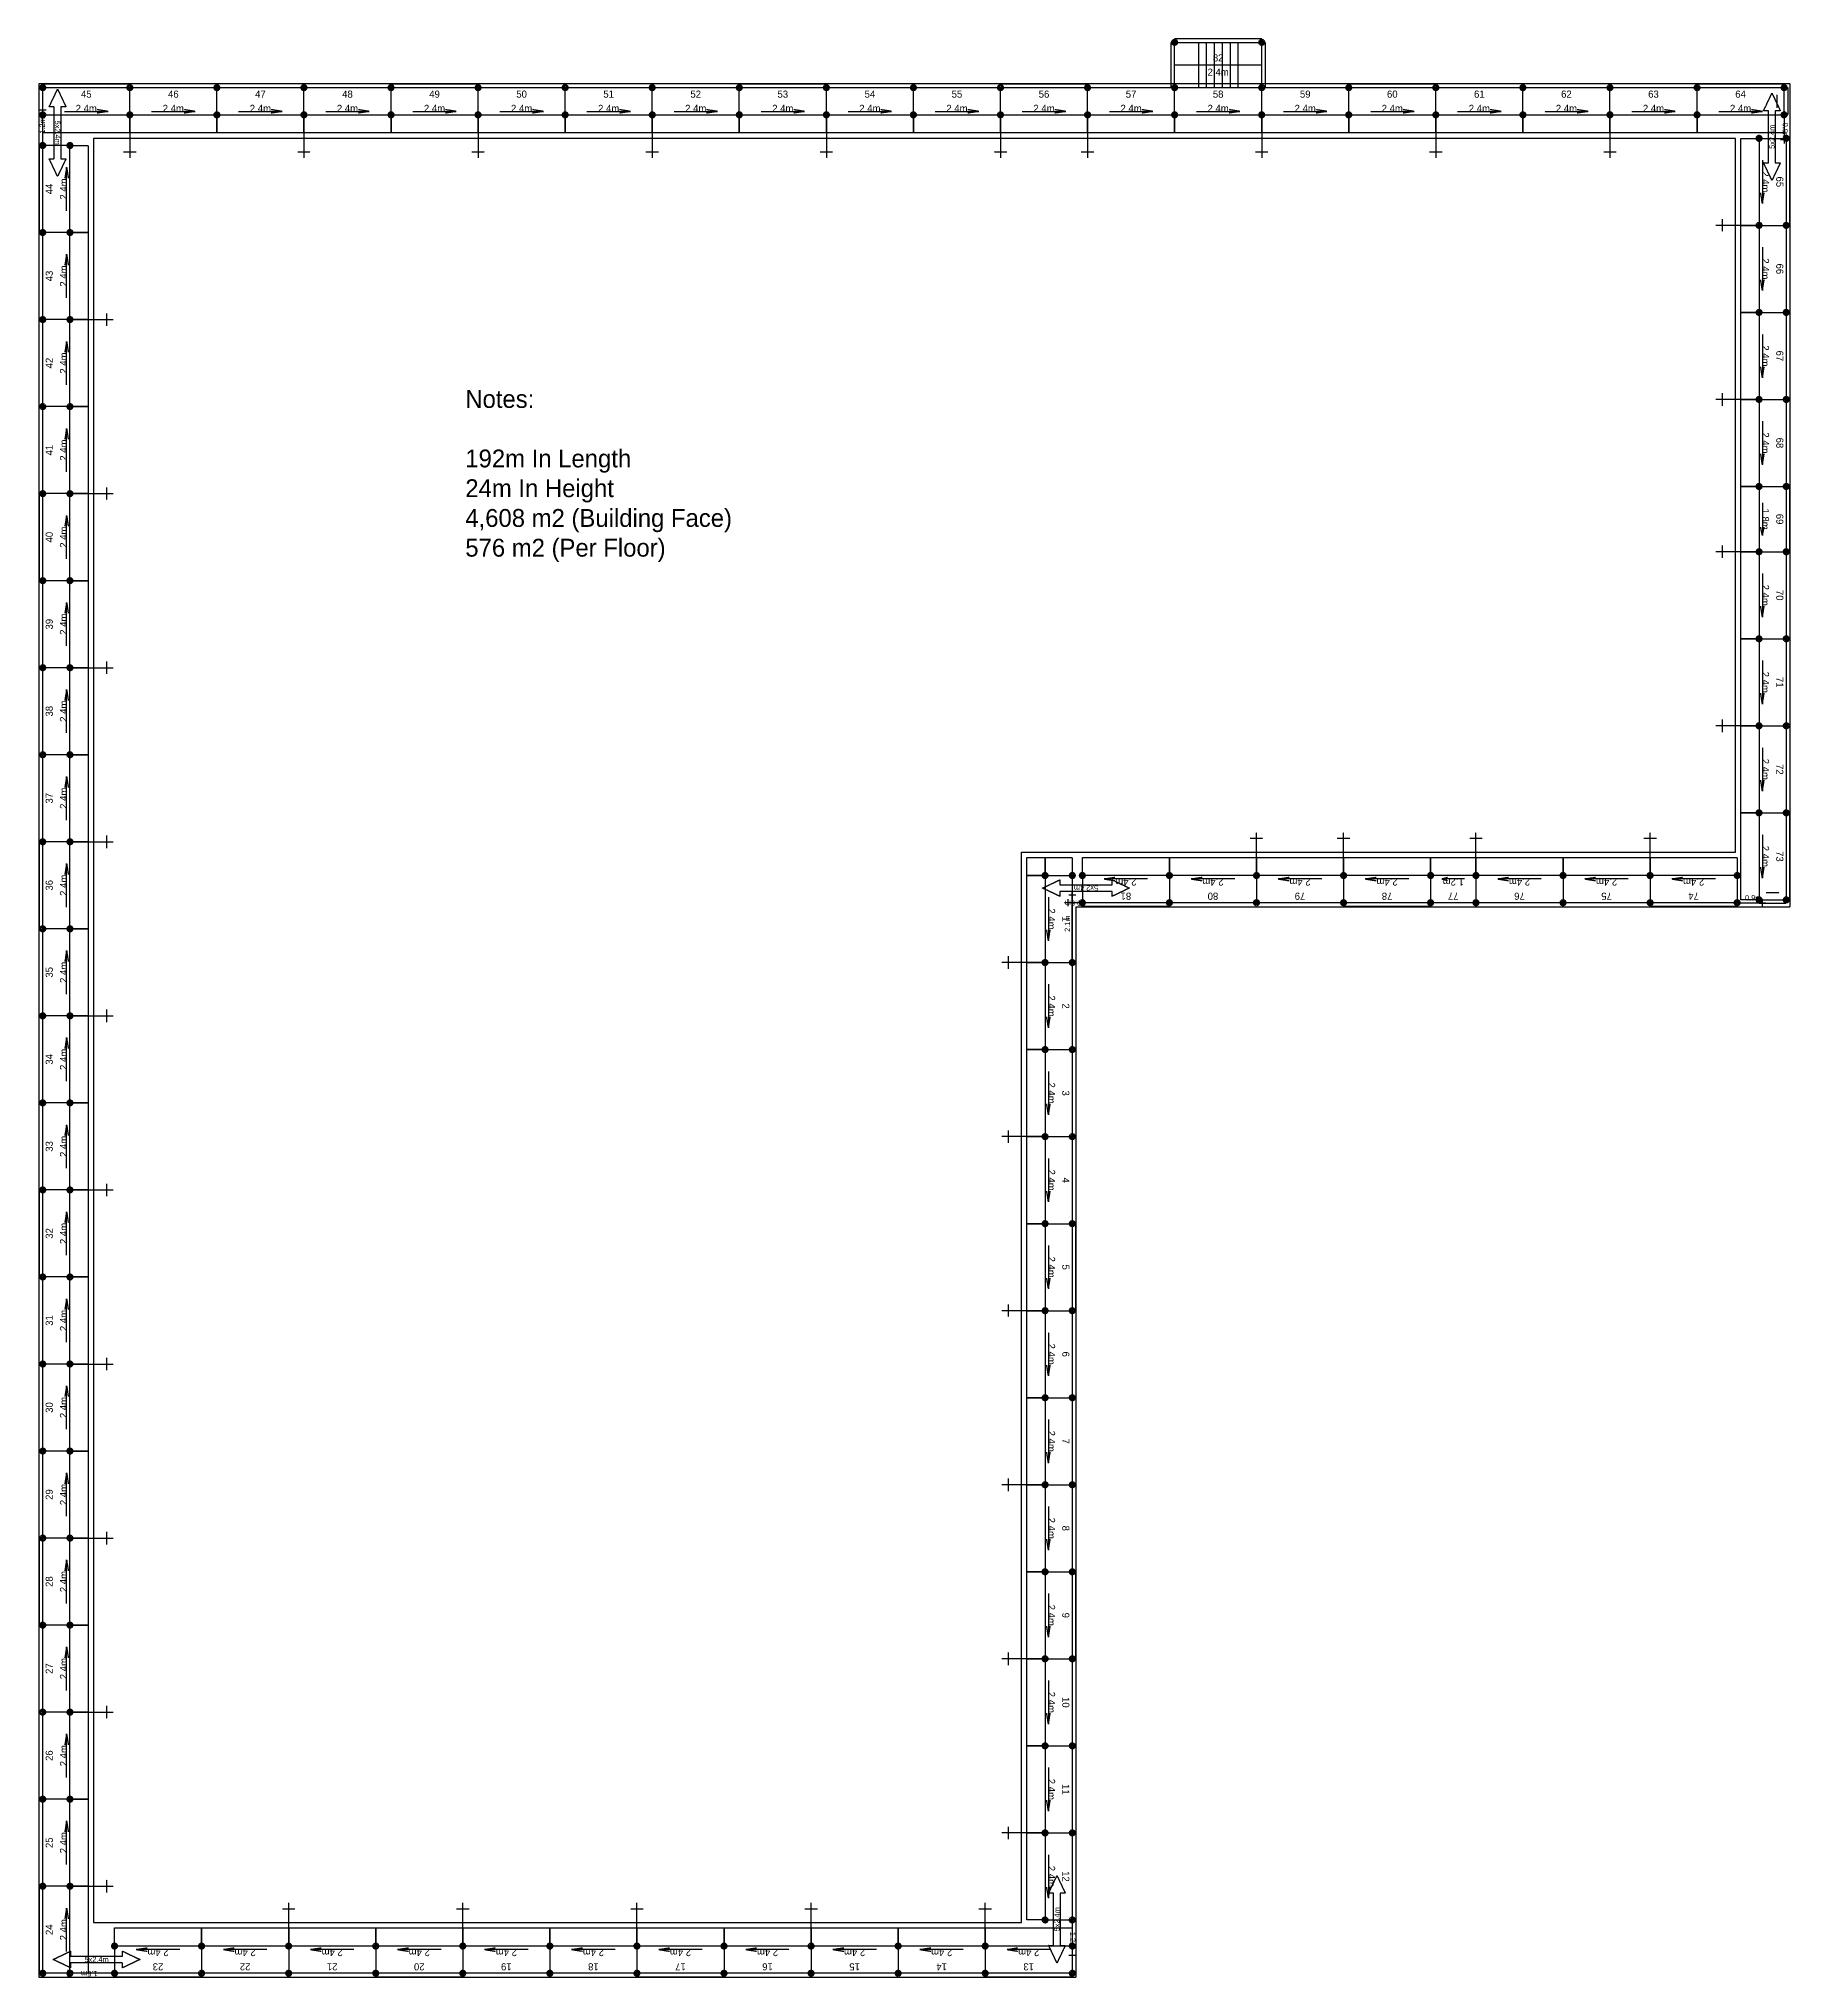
# Model space of a CAD drawing. Header units: millimetres. Extents: x -13117 to 78211, y -7214 to 51750.
# Drawn here: x -13117 to 35945, y -2571 to 51750 of the extents above; entities that cross this region are included whole.
import ezdxf
from ezdxf.enums import TextEntityAlignment as Align

# ---------------------------------------------------------------- set-up
doc = ezdxf.new("R2010")
doc.units = ezdxf.units.MM
for name, pattern in [('ACAD_ISO02W100', [15, 12, -3]), ('KwikScaf_DASHED', [3.75, 2.5, -1.25]), ('KwikScaf_Line', [1, 1, 0])]:
    doc.linetypes.add(name, pattern=pattern)
doc.layers.get('0').update_dxf_attribs({"linetype": 'CONTINUOUS'})
doc.layers.add('KwikScaf Schematic', color=7, linetype='CONTINUOUS')
doc.styles.add('Waco', font='vrinda.ttf', dxfattribs={"height": 250})

msp = doc.modelspace()

# ---------------------------------------------------------------- texts
at = {"insert": (-1169, 41906), "char_height": 500, "attachment_point": 1, "style": 'Waco'}
msp.add_mtext_dynamic_manual_height_columns('Notes:\\P\\P192m In Length\\P24m In Height\\P4,608 m2 (Building Face)\\P576 m2 (Per Floor)', width=10321.31, gutter_width=1250, heights=[0], dxfattribs=at)
at = {"layer": 'KwikScaf Schematic'}
for s, height, p in [('82', 200, (19920, 51215)), ('2.4m', 200, (19920, 50815)), ('45', 200, (-11787, 50199)), ('46', 200, (-9348, 50199)), ('47', 200, (-6909, 50199)), ('48', 200, (-4470, 50199)), ('49', 200, (-2031, 50199)), ('50', 200, (408, 50199)), ('51', 200, (2847, 50199)), ('52', 200, (5286, 50199)), ('53', 200, (7725, 50199)), ('54', 200, (10164, 50199)), ('55', 200, (12603, 50199)), ('56', 200, (15042, 50199)), ('57', 200, (17481, 50199)), ('58', 200, (19920, 50199)), ('59', 200, (22359, 50199)), ('60', 200, (24798, 50199)), ('61', 200, (27237, 50199)), ('62', 200, (29676, 50199)), ('63', 200, (32115, 50199)), ('64', 200, (34554, 50199)), ('2.4m', 200, (-11787, 49799)), ('2.4m', 200, (-9348, 49799)), ('2.4m', 200, (-6909, 49799)), ('2.4m', 200, (-4470, 49799)), ('2.4m', 200, (-2031, 49799)), ('2.4m', 200, (408, 49799)), ('2.4m', 200, (2847, 49799)), ('2.4m', 200, (5286, 49799)), ('2.4m', 200, (7725, 49799)), ('2.4m', 200, (10164, 49799)), ('2.4m', 200, (12603, 49799)), ('2.4m', 200, (15042, 49799)), ('2.4m', 200, (17481, 49799)), ('2.4m', 200, (19920, 49799)), ('2.4m', 200, (22359, 49799)), ('2.4m', 200, (24798, 49799)), ('2.4m', 200, (27237, 49799)), ('2.4m', 200, (29676, 49799)), ('2.4m', 200, (32115, 49799)), ('2.4m', 200, (34554, 49799)), ('5x2.4m', 150, (-11499, -2074))]:
    msp.add_text(s, height=height, dxfattribs=at).set_placement(p, align=Align.MIDDLE_CENTER)
for s, rotation, p in [('1.2m', 90, (-12944, 49320)), ('0.9m', 270, (35735, 49168)), ('2.1m', 90, (15772, 26952)), ('0.6m', 180, (15855, 27602)), ('1.2m', 270, (15772, -1527)), ('1.5m', 180, (-11706, -2398))]:
    msp.add_text(s, height=150, rotation=rotation, dxfattribs=at).set_placement(p, align=Align.CENTER)
for s, height, rotation, p in [('5x2.4m', 150, 270, (-12591, 49116)), ('5x2.4m', 150, 90, (35433, 49004)), ('2.4m', 200, 90, (-12425, 47540)), ('2.4m', 200, 270, (35253, 47741)), ('65', 200, 270, (35653, 47741)), ('44', 200, 90, (-12825, 47540)), ('43', 200, 90, (-12825, 45101)), ('2.4m', 200, 90, (-12425, 45101)), ('2.4m', 200, 270, (35253, 45302)), ('66', 200, 270, (35653, 45302)), ('2.4m', 200, 90, (-12425, 42662)), ('2.4m', 200, 270, (35253, 42863)), ('67', 200, 270, (35653, 42863)), ('42', 200, 90, (-12825, 42662)), ('41', 200, 90, (-12825, 40223)), ('2.4m', 200, 90, (-12425, 40223)), ('2.4m', 200, 270, (35253, 40424)), ('68', 200, 270, (35653, 40424)), ('2.4m', 200, 90, (-12425, 37784)), ('1.8m', 200, 270, (35253, 38290)), ('69', 200, 270, (35653, 38290)), ('40', 200, 90, (-12825, 37784)), ('2.4m', 200, 270, (35253, 36156)), ('70', 200, 270, (35653, 36156)), ('39', 200, 90, (-12825, 35345)), ('2.4m', 200, 90, (-12425, 35345)), ('2.4m', 200, 270, (35253, 33717)), ('71', 200, 270, (35653, 33717)), ('2.4m', 200, 90, (-12425, 32906)), ('38', 200, 90, (-12825, 32906)), ('2.4m', 200, 270, (35253, 31278)), ('72', 200, 270, (35653, 31278)), ('37', 200, 90, (-12825, 30467)), ('2.4m', 200, 90, (-12425, 30467)), ('2.4m', 200, 270, (35253, 28839)), ('73', 200, 270, (35653, 28839)), ('2.4m', 200, 90, (-12425, 28028)), ('36', 200, 90, (-12825, 28028)), ('5x2.4m', 150, 180, (16217, 27950)), ('2.4m', 200, 180, (17335, 28121)), ('81', 200, 180, (17335, 27721)), ('2.4m', 200, 180, (19774, 28121)), ('80', 200, 180, (19774, 27721)), ('2.4m', 200, 180, (22213, 28121)), ('79', 200, 180, (22213, 27721)), ('2.4m', 200, 180, (24652, 28121)), ('78', 200, 180, (24652, 27721)), ('1.2m', 200, 180, (26507, 28121)), ('77', 200, 180, (26507, 27721)), ('2.4m', 200, 180, (28361, 28121)), ('76', 200, 180, (28361, 27721)), ('2.4m', 200, 180, (30800, 28121)), ('75', 200, 180, (30800, 27721)), ('2.4m', 200, 180, (33239, 28121)), ('74', 200, 180, (33239, 27721)), ('2.4m', 200, 270, (15253, 27083)), ('1', 200, 270, (15653, 27083)), ('35', 200, 90, (-12825, 25589)), ('2.4m', 200, 90, (-12425, 25589)), ('2.4m', 200, 270, (15253, 24644)), ('2', 200, 270, (15653, 24644)), ('2.4m', 200, 90, (-12425, 23150)), ('34', 200, 90, (-12825, 23150)), ('2.4m', 200, 270, (15253, 22205)), ('3', 200, 270, (15653, 22205)), ('33', 200, 90, (-12825, 20711)), ('2.4m', 200, 90, (-12425, 20711)), ('2.4m', 200, 270, (15253, 19766)), ('4', 200, 270, (15653, 19766)), ('2.4m', 200, 90, (-12425, 18272)), ('32', 200, 90, (-12825, 18272)), ('2.4m', 200, 270, (15253, 17327)), ('5', 200, 270, (15653, 17327)), ('31', 200, 90, (-12825, 15833)), ('2.4m', 200, 90, (-12425, 15833)), ('2.4m', 200, 270, (15253, 14888)), ('6', 200, 270, (15653, 14888)), ('2.4m', 200, 90, (-12425, 13394)), ('30', 200, 90, (-12825, 13394)), ('2.4m', 200, 270, (15253, 12449)), ('7', 200, 270, (15653, 12449)), ('29', 200, 90, (-12825, 10955)), ('2.4m', 200, 90, (-12425, 10955)), ('2.4m', 200, 270, (15253, 10010)), ('8', 200, 270, (15653, 10010)), ('2.4m', 200, 90, (-12425, 8516)), ('28', 200, 90, (-12825, 8516)), ('2.4m', 200, 270, (15253, 7571)), ('9', 200, 270, (15653, 7571)), ('27', 200, 90, (-12825, 6077)), ('2.4m', 200, 90, (-12425, 6077)), ('2.4m', 200, 270, (15253, 5132)), ('10', 200, 270, (15653, 5132)), ('2.4m', 200, 90, (-12425, 3638)), ('26', 200, 90, (-12825, 3638)), ('2.4m', 200, 270, (15253, 2693)), ('11', 200, 270, (15653, 2693)), ('25', 200, 90, (-12825, 1199)), ('2.4m', 200, 90, (-12425, 1199)), ('2.4m', 200, 270, (15253, 254)), ('12', 200, 270, (15653, 254)), ('2.4m', 200, 90, (-12425, -1240)), ('5x2.4m', 150, 90, (15405, -947)), ('24', 200, 90, (-12825, -1240)), ('2.4m', 200, 180, (-9776, -1879)), ('2.4m', 200, 180, (-7337, -1879)), ('2.4m', 200, 180, (-4898, -1879)), ('2.4m', 200, 180, (-2459, -1879)), ('2.4m', 200, 180, (-20, -1879)), ('2.4m', 200, 180, (2419, -1879)), ('2.4m', 200, 180, (4858, -1879)), ('2.4m', 200, 180, (7297, -1879)), ('2.4m', 200, 180, (9736, -1879)), ('2.4m', 200, 180, (12175, -1879)), ('2.4m', 200, 180, (14614, -1879)), ('23', 200, 180, (-9776, -2279)), ('22', 200, 180, (-7337, -2279)), ('21', 200, 180, (-4898, -2279)), ('20', 200, 180, (-2459, -2279)), ('19', 200, 180, (-20, -2279)), ('18', 200, 180, (2419, -2279)), ('17', 200, 180, (4858, -2279)), ('16', 200, 180, (7297, -2279)), ('15', 200, 180, (9736, -2279)), ('14', 200, 180, (12175, -2279)), ('13', 200, 180, (14614, -2279))]:
    msp.add_text(s, height=height, rotation=rotation, dxfattribs=at).set_placement(p, align=Align.MIDDLE_CENTER)
msp.add_text('0.9m', height=150, dxfattribs=at).set_placement((34909, 27602), align=Align.CENTER)

# ---------------------------------------------------------------- linework, layer by layer
at = {"color": 4, "linetype": 'ACAD_ISO02W100'}
msp.add_lwpolyline([(-13117, 50491), (-13117, -2571), (15945, -2571), (15945, 27429), (35945, 27429), (35945, 50491)], close=True, dxfattribs=at)
msp.add_lwpolyline([(-11586, 48960), (-11586, -1040), (14414, -1040), (14414, 28960), (34414, 28960), (34414, 48960)], close=True)
at = {"layer": 'KwikScaf Schematic', "color": 1, "linetype": 'KwikScaf_DASHED'}
for p, q in [((18601, 50380), (18601, 51650)), ((21140, 51750), (18701, 51750)), ((21240, 51650), (21240, 50380)), ((-10567, 50480), (-13006, 50480)), ((-811, 50480), (-3250, 50480)), ((8945, 50480), (6506, 50480)), ((16262, 50480), (13823, 50480)), ((26018, 50480), (23579, 50480)), ((35774, 50480), (33335, 50480)), ((35574, 50180), (35574, 49818)), ((35874, 50380), (35874, 49618)), ((35934, 46521), (35934, 48960)), ((-13106, 48759), (-13106, 46320)), ((-13106, 39003), (-13106, 36564)), ((35934, 27619), (35934, 30058)), ((-13106, 29247), (-13106, 26808)), ((35634, 27819), (35272, 27819)), ((16116, 27440), (18555, 27440)), ((23433, 27440), (25872, 27440)), ((32020, 27440), (34459, 27440)), ((35834, 27519), (35072, 27519)), ((-13106, 19491), (-13106, 17052)), ((15934, 16107), (15934, 18546)), ((-13106, 9735), (-13106, 7296)), ((15934, 6351), (15934, 8790)), ((-13106, -21), (-13106, -2460)), ((-10995, -2560), (-8556, -2560)), ((-3678, -2560), (-1239, -2560)), ((3639, -2560), (6078, -2560)), ((13395, -2560), (15834, -2560))]:
    msp.add_line(p, q, dxfattribs=at)
at = {"layer": 'KwikScaf Schematic', "color": 1, "linetype": 'KwikScaf_Line'}
for p, q in [((18701, 51650), (21140, 51650)), ((18701, 50380), (18701, 51650)), ((19366, 51650), (19366, 50380)), ((19588, 51650), (19588, 50380)), ((19809, 51650), (19809, 50380)), ((20031, 51650), (20031, 50380)), ((20253, 51650), (20253, 50380)), ((20475, 51650), (20475, 50380)), ((21140, 50380), (21140, 51650)), ((21140, 51015), (18701, 51015)), ((-13006, 50380), (-10567, 50380)), ((-13006, 49618), (-13006, 50380)), ((-12824, 49847), (-12591, 50335)), ((-12591, 50335), (-12358, 49847)), ((-10567, 50380), (-8128, 50380)), ((-10567, 49618), (-10567, 50380)), ((-8128, 49618), (-8128, 50380)), ((-8128, 50380), (-5689, 50380)), ((-5689, 49618), (-5689, 50380)), ((-5689, 50380), (-3250, 50380)), ((-3250, 49618), (-3250, 50380)), ((-3250, 50380), (-811, 50380)), ((-811, 49618), (-811, 50380)), ((-811, 50380), (1628, 50380)), ((1628, 49618), (1628, 50380)), ((1628, 50380), (4067, 50380)), ((4067, 49618), (4067, 50380)), ((4067, 50380), (6506, 50380)), ((6506, 49618), (6506, 50380)), ((6506, 50380), (8945, 50380)), ((8945, 49618), (8945, 50380)), ((8945, 50380), (11384, 50380)), ((11384, 49618), (11384, 50380)), ((11384, 50380), (13823, 50380)), ((13823, 49618), (13823, 50380)), ((13823, 50380), (16262, 50380)), ((16262, 49618), (16262, 50380)), ((16262, 50380), (18701, 50380)), ((18701, 49618), (18701, 50380)), ((18701, 50380), (21140, 50380)), ((21140, 49618), (21140, 50380)), ((21140, 50380), (23579, 50380)), ((23579, 49618), (23579, 50380)), ((23579, 50380), (26018, 50380)), ((26018, 49618), (26018, 50380)), ((26018, 50380), (28457, 50380)), ((28457, 49618), (28457, 50380)), ((28457, 50380), (30896, 50380)), ((30896, 49618), (30896, 50380)), ((30896, 50380), (33335, 50380)), ((33335, 49618), (33335, 50380)), ((33335, 50380), (35774, 50380)), ((35200, 49735), (35433, 50223)), ((35433, 50223), (35666, 49735)), ((35774, 49618), (35774, 50380)), ((-13106, 49759), (-12906, 49759)), ((-13006, 48659), (-13006, 49859)), ((-13006, 49618), (-10567, 49618)), ((-13006, 49110), (-13006, 49618)), ((-12684, 49847), (-12824, 49847)), ((-12684, 48384), (-12684, 49847)), ((-12358, 49847), (-12498, 49847)), ((-12498, 49847), (-12498, 48384)), ((-12396, 49713), (-11177, 49713)), ((-11177, 49713), (-11482, 49761)), ((-11177, 49713), (-11482, 49666)), ((-10567, 49618), (-8128, 49618)), ((-10567, 49110), (-10567, 49618)), ((-10567, 49618), (-10567, 49110)), ((-9957, 49713), (-8738, 49713)), ((-8738, 49713), (-9043, 49761)), ((-8738, 49713), (-9043, 49666)), ((-8128, 49618), (-8128, 49110)), ((-8128, 49618), (-5689, 49618)), ((-8128, 49110), (-8128, 49618)), ((-7518, 49713), (-6299, 49713)), ((-6299, 49713), (-6604, 49761)), ((-6299, 49713), (-6604, 49666)), ((-5689, 49618), (-5689, 49110)), ((-5689, 49618), (-3250, 49618)), ((-5689, 49110), (-5689, 49618)), ((-5079, 49713), (-3860, 49713)), ((-3860, 49713), (-4165, 49761)), ((-3860, 49713), (-4165, 49666)), ((-3250, 49618), (-3250, 49110)), ((-3250, 49618), (-811, 49618)), ((-3250, 49110), (-3250, 49618)), ((-2640, 49713), (-1421, 49713)), ((-1421, 49713), (-1726, 49761)), ((-1421, 49713), (-1726, 49666)), ((-811, 49618), (-811, 49110)), ((-811, 49618), (1628, 49618)), ((-811, 49110), (-811, 49618)), ((-201, 49713), (1018, 49713)), ((1018, 49713), (713, 49761)), ((1018, 49713), (713, 49666)), ((1628, 49618), (1628, 49110)), ((1628, 49618), (4067, 49618)), ((1628, 49110), (1628, 49618)), ((2238, 49713), (3457, 49713)), ((3457, 49713), (3152, 49761)), ((3457, 49713), (3152, 49666)), ((4067, 49618), (4067, 49110)), ((4067, 49618), (6506, 49618)), ((4067, 49110), (4067, 49618)), ((4677, 49713), (5896, 49713)), ((5896, 49713), (5591, 49761)), ((5896, 49713), (5591, 49666)), ((6506, 49618), (6506, 49110)), ((6506, 49618), (8945, 49618)), ((6506, 49110), (6506, 49618)), ((7116, 49713), (8335, 49713)), ((8335, 49713), (8030, 49761)), ((8335, 49713), (8030, 49666)), ((8945, 49618), (8945, 49110)), ((8945, 49618), (11384, 49618)), ((8945, 49110), (8945, 49618)), ((9555, 49713), (10774, 49713)), ((10774, 49713), (10469, 49761)), ((10774, 49713), (10469, 49666)), ((11384, 49618), (11384, 49110)), ((11384, 49618), (13823, 49618)), ((11384, 49110), (11384, 49618)), ((11994, 49713), (13213, 49713)), ((13213, 49713), (12908, 49761)), ((13213, 49713), (12908, 49666)), ((13823, 49618), (13823, 49110)), ((13823, 49618), (16262, 49618)), ((13823, 49110), (13823, 49618)), ((14433, 49713), (15652, 49713)), ((15652, 49713), (15347, 49761)), ((15652, 49713), (15347, 49666)), ((16262, 49618), (16262, 49110)), ((16262, 49618), (18701, 49618)), ((16262, 49110), (16262, 49618)), ((16872, 49713), (18091, 49713)), ((18091, 49713), (17786, 49761)), ((18091, 49713), (17786, 49666)), ((18701, 49618), (18701, 49110)), ((18701, 49618), (21140, 49618)), ((18701, 49110), (18701, 49618)), ((19311, 49713), (20530, 49713)), ((20530, 49713), (20225, 49761)), ((20530, 49713), (20225, 49666)), ((21140, 49618), (21140, 49110)), ((21140, 49618), (23579, 49618)), ((21140, 49110), (21140, 49618)), ((21750, 49713), (22969, 49713)), ((22969, 49713), (22664, 49761)), ((22969, 49713), (22664, 49666)), ((23579, 49618), (23579, 49110)), ((23579, 49618), (26018, 49618)), ((23579, 49110), (23579, 49618)), ((24189, 49713), (25408, 49713)), ((25408, 49713), (25103, 49761)), ((25408, 49713), (25103, 49666)), ((26018, 49618), (26018, 49110)), ((26018, 49618), (28457, 49618)), ((26018, 49110), (26018, 49618)), ((26628, 49713), (27847, 49713)), ((27847, 49713), (27542, 49761)), ((27847, 49713), (27542, 49666)), ((28457, 49618), (28457, 49110)), ((28457, 49618), (30896, 49618)), ((28457, 49110), (28457, 49618)), ((29067, 49713), (30286, 49713)), ((30286, 49713), (29981, 49761)), ((30286, 49713), (29981, 49666)), ((30896, 49618), (30896, 49110)), ((30896, 49618), (33335, 49618)), ((30896, 49110), (30896, 49618)), ((31506, 49713), (32725, 49713)), ((32725, 49713), (32420, 49761)), ((32725, 49713), (32420, 49666)), ((33335, 49618), (33335, 49110)), ((33335, 49618), (35774, 49618)), ((33335, 49110), (33335, 49618)), ((33945, 49713), (35164, 49713)), ((35164, 49713), (34859, 49761)), ((35164, 49713), (34859, 49666)), ((35340, 49735), (35200, 49735)), ((35340, 48272), (35340, 49735)), ((35666, 49735), (35526, 49735)), ((35526, 49735), (35526, 48272)), ((35874, 49618), (35674, 49618)), ((35774, 49718), (35774, 48818)), ((35774, 49618), (35774, 49110)), ((-10567, 49110), (-13006, 49110)), ((-8128, 49110), (-10567, 49110)), ((-10567, 49110), (-10567, 48410)), ((-5689, 49110), (-8128, 49110)), ((-5689, 49110), (-5689, 48410)), ((-3250, 49110), (-5689, 49110)), ((-811, 49110), (-3250, 49110)), ((-811, 49110), (-811, 48410)), ((1628, 49110), (-811, 49110)), ((4067, 49110), (1628, 49110)), ((4067, 49110), (4067, 48410)), ((6506, 49110), (4067, 49110)), ((8945, 49110), (6506, 49110)), ((8945, 49110), (8945, 48410)), ((11384, 49110), (8945, 49110)), ((13823, 49110), (11384, 49110)), ((13823, 49110), (13823, 48410)), ((16262, 49110), (13823, 49110)), ((16262, 49110), (16262, 48410)), ((18701, 49110), (16262, 49110)), ((21140, 49110), (18701, 49110)), ((21140, 49110), (21140, 48410)), ((23579, 49110), (21140, 49110)), ((26018, 49110), (23579, 49110)), ((26018, 49110), (26018, 48410)), ((28457, 49110), (26018, 49110)), ((30896, 49110), (28457, 49110)), ((30896, 49110), (30896, 48410)), ((33335, 49110), (30896, 49110)), ((35774, 49110), (33335, 49110)), ((34564, 46521), (34564, 48960)), ((34564, 48960), (35072, 48960)), ((35072, 48960), (35072, 46521)), ((35072, 48960), (35834, 48960)), ((35874, 48918), (35674, 48918)), ((35834, 48960), (35834, 46521)), ((-13106, 48759), (-12906, 48759)), ((-13006, 46320), (-13006, 48759)), ((-12244, 48759), (-13006, 48759)), ((-12591, 47896), (-12824, 48384)), ((-12824, 48384), (-12684, 48384)), ((-12358, 48384), (-12591, 47896)), ((-12498, 48384), (-12358, 48384)), ((-12244, 46320), (-12244, 48759)), ((-12244, 48759), (-11736, 48759)), ((-11736, 48759), (-11736, 46320)), ((-10742, 48585), (-10392, 48585)), ((-5864, 48585), (-5514, 48585)), ((-986, 48585), (-636, 48585)), ((3892, 48585), (4242, 48585)), ((8770, 48585), (9120, 48585)), ((13648, 48585), (13998, 48585)), ((16087, 48585), (16437, 48585)), ((20965, 48585), (21315, 48585)), ((25843, 48585), (26193, 48585)), ((30721, 48585), (31071, 48585)), ((35167, 48350), (35167, 47131)), ((-12339, 48149), (-12387, 47845)), ((-12339, 46930), (-12339, 48149)), ((-12339, 48149), (-12292, 47845)), ((35433, 47784), (35200, 48272)), ((35200, 48272), (35340, 48272)), ((35666, 48272), (35433, 47784)), ((35526, 48272), (35666, 48272)), ((35167, 47131), (35119, 47436)), ((35167, 47131), (35215, 47436)), ((-13006, 43881), (-13006, 46320)), ((-12244, 46320), (-13006, 46320)), ((-12244, 43881), (-12244, 46320)), ((-12244, 46320), (-11736, 46320)), ((-11736, 46320), (-12244, 46320)), ((-11736, 46320), (-11736, 43881)), ((34564, 46521), (33864, 46521)), ((34039, 46696), (34039, 46346)), ((34564, 44082), (34564, 46521)), ((34564, 46521), (35072, 46521)), ((35072, 46521), (34564, 46521)), ((35072, 46521), (35072, 44082)), ((35072, 46521), (35834, 46521)), ((35834, 46521), (35834, 44082)), ((-12339, 45710), (-12387, 45406)), ((-12339, 44491), (-12339, 45710)), ((-12339, 45710), (-12292, 45406)), ((35167, 45911), (35167, 44692)), ((35167, 44692), (35119, 44997)), ((35167, 44692), (35215, 44997)), ((-11211, 43706), (-11211, 44056)), ((35072, 44082), (34564, 44082)), ((34564, 41643), (34564, 44082)), ((34564, 44082), (35072, 44082)), ((35072, 44082), (35834, 44082)), ((35072, 44082), (35072, 41643)), ((35834, 44082), (35834, 41643)), ((-13006, 41442), (-13006, 43881)), ((-12244, 43881), (-13006, 43881)), ((-12244, 41442), (-12244, 43881)), ((-12244, 43881), (-11736, 43881)), ((-11736, 43881), (-12244, 43881)), ((-11736, 43881), (-11736, 41442)), ((-11736, 43881), (-11036, 43881)), ((35167, 43472), (35167, 42253)), ((-12339, 43271), (-12387, 42967)), ((-12339, 42052), (-12339, 43271)), ((-12339, 43271), (-12292, 42967)), ((35167, 42253), (35119, 42558)), ((35167, 42253), (35215, 42558)), ((-13006, 39003), (-13006, 41442)), ((-12244, 41442), (-13006, 41442)), ((-12244, 39003), (-12244, 41442)), ((-12244, 41442), (-11736, 41442)), ((-11736, 41442), (-12244, 41442)), ((-11736, 41442), (-11736, 39003)), ((34564, 41643), (33864, 41643)), ((34039, 41818), (34039, 41468)), ((35072, 41643), (34564, 41643)), ((34564, 39204), (34564, 41643)), ((34564, 41643), (35072, 41643)), ((35072, 41643), (35834, 41643)), ((35072, 41643), (35072, 39204)), ((35834, 41643), (35834, 39204)), ((-12339, 40832), (-12387, 40528)), ((-12339, 39613), (-12339, 40832)), ((-12339, 40832), (-12292, 40528)), ((35167, 41033), (35167, 39814)), ((35167, 39814), (35119, 40119)), ((35167, 39814), (35215, 40119)), ((-11211, 38828), (-11211, 39178)), ((35072, 39204), (34564, 39204)), ((35072, 39204), (35834, 39204)), ((-13006, 36564), (-13006, 39003)), ((-12244, 39003), (-13006, 39003)), ((-12244, 36564), (-12244, 39003)), ((-12244, 39003), (-11736, 39003)), ((-11736, 39003), (-12244, 39003)), ((-11736, 39003), (-11736, 36564)), ((-11736, 39003), (-11036, 39003)), ((-12339, 38393), (-12387, 38089)), ((-12339, 37174), (-12339, 38393)), ((-12339, 38393), (-12292, 38089)), ((34564, 34936), (34564, 37375)), ((34564, 37375), (35072, 37375)), ((35072, 37375), (35072, 34936)), ((35834, 37375), (35834, 34936)), ((-13006, 34125), (-13006, 36564)), ((-12244, 36564), (-13006, 36564)), ((-12244, 34125), (-12244, 36564)), ((-12244, 36564), (-11736, 36564)), ((-11736, 36564), (-12244, 36564)), ((-11736, 36564), (-11736, 34125)), ((35167, 36765), (35167, 35546)), ((-12339, 35954), (-12387, 35650)), ((-12339, 34735), (-12339, 35954)), ((-12339, 35954), (-12292, 35650)), ((35167, 35546), (35119, 35851)), ((35167, 35546), (35215, 35851)), ((35072, 34936), (34564, 34936)), ((34564, 32497), (34564, 34936)), ((34564, 34936), (35072, 34936)), ((35072, 34936), (35834, 34936)), ((35072, 34936), (35072, 32497)), ((35834, 34936), (35834, 32497)), ((-11211, 33950), (-11211, 34300)), ((35167, 34326), (35167, 33107)), ((-13006, 31686), (-13006, 34125)), ((-12244, 34125), (-13006, 34125)), ((-12244, 31686), (-12244, 34125)), ((-12244, 34125), (-11736, 34125)), ((-11736, 34125), (-12244, 34125)), ((-11736, 34125), (-11736, 31686)), ((-11736, 34125), (-11036, 34125)), ((-12339, 33515), (-12387, 33211)), ((-12339, 32296), (-12339, 33515)), ((-12339, 33515), (-12292, 33211)), ((35167, 33107), (35119, 33412)), ((35167, 33107), (35215, 33412)), ((34039, 32672), (34039, 32322)), ((34564, 32497), (33864, 32497)), ((35072, 32497), (34564, 32497)), ((34564, 30058), (34564, 32497)), ((34564, 32497), (35072, 32497)), ((35072, 32497), (35834, 32497)), ((35072, 32497), (35072, 30058)), ((35834, 32497), (35834, 30058)), ((-13006, 29247), (-13006, 31686)), ((-12244, 31686), (-13006, 31686)), ((-12244, 29247), (-12244, 31686)), ((-12244, 31686), (-11736, 31686)), ((-11736, 31686), (-12244, 31686)), ((-11736, 31686), (-11736, 29247)), ((35167, 31887), (35167, 30668)), ((-12339, 31076), (-12387, 30772)), ((-12339, 29857), (-12339, 31076)), ((-12339, 31076), (-12292, 30772)), ((35167, 30668), (35119, 30973)), ((35167, 30668), (35215, 30973)), ((35072, 30058), (34564, 30058)), ((34564, 27619), (34564, 30058)), ((34564, 30058), (35072, 30058)), ((35072, 30058), (35834, 30058)), ((35072, 30058), (35072, 27619)), ((35834, 30058), (35834, 27619)), ((-11211, 29072), (-11211, 29422)), ((21169, 29335), (20819, 29335)), ((20994, 28810), (20994, 29510)), ((23608, 29335), (23258, 29335)), ((23433, 28810), (23433, 29510)), ((27317, 29335), (26967, 29335)), ((27142, 28810), (27142, 29510)), ((32195, 29335), (31845, 29335)), ((32020, 28810), (32020, 29510)), ((35167, 29448), (35167, 28229)), ((-13006, 26808), (-13006, 29247)), ((-12244, 29247), (-13006, 29247)), ((-12244, 26808), (-12244, 29247)), ((-12244, 29247), (-11736, 29247)), ((-11736, 29247), (-12244, 29247)), ((-11736, 29247), (-11736, 26808)), ((-11736, 29247), (-11036, 29247)), ((14564, 28302), (14564, 28810)), ((14564, 28810), (15072, 28810)), ((15072, 28302), (15072, 28810)), ((15072, 28810), (15834, 28810)), ((15072, 28810), (15072, 28302)), ((15834, 28810), (15834, 28302)), ((16116, 28302), (16116, 28810)), ((16116, 28810), (18555, 28810)), ((18555, 28302), (18555, 28810)), ((18555, 28810), (20994, 28810)), ((18555, 28810), (18555, 28302)), ((20994, 28302), (20994, 28810)), ((20994, 28810), (23433, 28810)), ((20994, 28810), (20994, 28302)), ((23433, 28302), (23433, 28810)), ((23433, 28810), (25872, 28810)), ((23433, 28810), (23433, 28302)), ((25872, 28810), (25872, 28302)), ((27142, 28302), (27142, 28810)), ((27142, 28810), (29581, 28810)), ((29581, 28302), (29581, 28810)), ((29581, 28810), (32020, 28810)), ((29581, 28810), (29581, 28302)), ((32020, 28302), (32020, 28810)), ((32020, 28810), (34459, 28810)), ((32020, 28810), (32020, 28302)), ((34459, 28810), (34459, 28302)), ((-12339, 28637), (-12387, 28333)), ((-12339, 27418), (-12339, 28637)), ((-12339, 28637), (-12292, 28333)), ((14564, 25863), (14564, 28302)), ((14564, 28302), (15072, 28302)), ((15072, 28302), (14564, 28302)), ((15072, 28302), (15072, 25863)), ((15072, 28302), (15834, 28302)), ((15834, 28302), (15834, 25863)), ((16116, 28302), (16116, 27540)), ((18555, 28302), (16116, 28302)), ((16725, 28207), (17030, 28255)), ((18555, 28302), (18555, 27540)), ((20994, 28302), (18555, 28302)), ((19164, 28207), (19469, 28255)), ((20994, 28302), (20994, 27540)), ((23433, 28302), (20994, 28302)), ((21603, 28207), (21908, 28255)), ((23433, 28302), (23433, 27540)), ((25872, 28302), (23433, 28302)), ((24042, 28207), (24347, 28255)), ((27142, 28302), (27142, 27540)), ((29581, 28302), (27142, 28302)), ((27751, 28207), (28056, 28255)), ((29581, 28302), (29581, 27540)), ((32020, 28302), (29581, 28302)), ((30190, 28207), (30495, 28255)), ((32020, 28302), (32020, 27540)), ((34459, 28302), (32020, 28302)), ((32629, 28207), (32934, 28255)), ((34459, 28302), (34459, 27540)), ((35167, 28229), (35119, 28534)), ((35167, 28229), (35215, 28534)), ((14998, 27950), (15486, 28183)), ((15486, 27717), (14998, 27950)), ((15486, 28183), (15486, 28043)), ((15486, 28043), (16949, 28043)), ((16949, 27857), (15486, 27857)), ((15486, 27857), (15486, 27717)), ((15734, 27763), (15934, 27763)), ((15834, 25763), (15834, 27863)), ((17945, 28207), (16725, 28207)), ((16725, 28207), (17030, 28159)), ((16949, 28043), (16949, 28183)), ((16949, 28183), (17437, 27950)), ((17437, 27950), (16949, 27717)), ((16949, 27717), (16949, 27857)), ((20384, 28207), (19164, 28207)), ((19164, 28207), (19469, 28159)), ((22823, 28207), (21603, 28207)), ((21603, 28207), (21908, 28159)), ((25262, 28207), (24042, 28207)), ((24042, 28207), (24347, 28159)), ((28971, 28207), (27751, 28207)), ((27751, 28207), (28056, 28159)), ((31410, 28207), (30190, 28207)), ((30190, 28207), (30495, 28159)), ((33849, 28207), (32629, 28207)), ((32629, 28207), (32934, 28159)), ((15167, 27692), (15167, 26473)), ((16216, 27540), (15616, 27540)), ((15716, 27440), (15716, 27640)), ((16116, 27440), (16116, 27640)), ((18555, 27540), (16116, 27540)), ((20994, 27540), (18555, 27540)), ((23433, 27540), (20994, 27540)), ((25872, 27540), (23433, 27540)), ((29581, 27540), (27142, 27540)), ((32020, 27540), (29581, 27540)), ((34459, 27540), (32020, 27540)), ((34359, 27540), (35259, 27540)), ((34459, 27640), (34459, 27440)), ((35072, 27619), (34564, 27619)), ((35072, 27619), (35834, 27619)), ((35159, 27640), (35159, 27440)), ((-13006, 24369), (-13006, 26808)), ((-12244, 26808), (-13006, 26808)), ((-12244, 24369), (-12244, 26808)), ((-12244, 26808), (-11736, 26808)), ((-11736, 26808), (-12244, 26808)), ((-11736, 26808), (-11736, 24369)), ((15167, 26473), (15119, 26778)), ((15167, 26473), (15215, 26778)), ((-12339, 26198), (-12387, 25894)), ((-12339, 24979), (-12339, 26198)), ((-12339, 26198), (-12292, 25894)), ((14564, 25863), (13864, 25863)), ((14039, 26038), (14039, 25688)), ((14564, 23424), (14564, 25863)), ((14564, 25863), (15072, 25863)), ((15072, 25863), (14564, 25863)), ((15072, 25863), (15072, 23424)), ((15072, 25863), (15834, 25863)), ((15734, 25863), (15934, 25863)), ((15834, 25863), (15834, 23424)), ((15167, 25253), (15167, 24034)), ((-11211, 24194), (-11211, 24544)), ((-13006, 21930), (-13006, 24369)), ((-12244, 24369), (-13006, 24369)), ((-12244, 21930), (-12244, 24369)), ((-12244, 24369), (-11736, 24369)), ((-11736, 24369), (-12244, 24369)), ((-11736, 24369), (-11736, 21930)), ((-11736, 24369), (-11036, 24369)), ((15167, 24034), (15119, 24339)), ((15167, 24034), (15215, 24339)), ((-12339, 23759), (-12387, 23455)), ((-12339, 22540), (-12339, 23759)), ((-12339, 23759), (-12292, 23455)), ((15072, 23424), (14564, 23424)), ((14564, 20985), (14564, 23424)), ((14564, 23424), (15072, 23424)), ((15072, 23424), (15834, 23424)), ((15072, 23424), (15072, 20985)), ((15834, 23424), (15834, 20985)), ((15167, 22814), (15167, 21595)), ((-13006, 19491), (-13006, 21930)), ((-12244, 21930), (-13006, 21930)), ((-12244, 19491), (-12244, 21930)), ((-12244, 21930), (-11736, 21930)), ((-11736, 21930), (-12244, 21930)), ((-11736, 21930), (-11736, 19491)), ((15167, 21595), (15119, 21900)), ((15167, 21595), (15215, 21900)), ((-12339, 21320), (-12387, 21016)), ((-12339, 20101), (-12339, 21320)), ((-12339, 21320), (-12292, 21016)), ((14564, 20985), (13864, 20985)), ((14039, 21160), (14039, 20810)), ((15072, 20985), (14564, 20985)), ((14564, 18546), (14564, 20985)), ((14564, 20985), (15072, 20985)), ((15072, 20985), (15834, 20985)), ((15072, 20985), (15072, 18546)), ((15834, 20985), (15834, 18546)), ((15167, 20375), (15167, 19156)), ((-11211, 19316), (-11211, 19666)), ((-13006, 17052), (-13006, 19491)), ((-12244, 19491), (-13006, 19491)), ((-12244, 17052), (-12244, 19491)), ((-12244, 19491), (-11736, 19491)), ((-11736, 19491), (-12244, 19491)), ((-11736, 19491), (-11736, 17052)), ((-11736, 19491), (-11036, 19491)), ((15167, 19156), (15119, 19461)), ((15167, 19156), (15215, 19461)), ((-12339, 18881), (-12387, 18577)), ((-12339, 17662), (-12339, 18881)), ((-12339, 18881), (-12292, 18577)), ((15072, 18546), (14564, 18546)), ((14564, 16107), (14564, 18546)), ((14564, 18546), (15072, 18546)), ((15072, 18546), (15834, 18546)), ((15072, 18546), (15072, 16107)), ((15834, 18546), (15834, 16107)), ((15167, 17936), (15167, 16717)), ((-13006, 14613), (-13006, 17052)), ((-12244, 17052), (-13006, 17052)), ((-12244, 14613), (-12244, 17052)), ((-12244, 17052), (-11736, 17052)), ((-11736, 17052), (-12244, 17052)), ((-11736, 17052), (-11736, 14613)), ((15167, 16717), (15119, 17022)), ((15167, 16717), (15215, 17022)), ((-12339, 16442), (-12387, 16138)), ((-12339, 15223), (-12339, 16442)), ((-12339, 16442), (-12292, 16138)), ((14564, 16107), (13864, 16107)), ((14039, 16282), (14039, 15932)), ((15072, 16107), (14564, 16107)), ((14564, 13668), (14564, 16107)), ((14564, 16107), (15072, 16107)), ((15072, 16107), (15834, 16107)), ((15072, 16107), (15072, 13668)), ((15834, 16107), (15834, 13668)), ((15167, 15497), (15167, 14278)), ((-11211, 14438), (-11211, 14788)), ((-13006, 12174), (-13006, 14613)), ((-12244, 14613), (-13006, 14613)), ((-12244, 12174), (-12244, 14613)), ((-12244, 14613), (-11736, 14613)), ((-11736, 14613), (-12244, 14613)), ((-11736, 14613), (-11736, 12174)), ((-11736, 14613), (-11036, 14613)), ((15167, 14278), (15119, 14583)), ((15167, 14278), (15215, 14583)), ((-12339, 14003), (-12387, 13699)), ((-12339, 12784), (-12339, 14003)), ((-12339, 14003), (-12292, 13699)), ((15072, 13668), (14564, 13668)), ((14564, 11229), (14564, 13668)), ((14564, 13668), (15072, 13668)), ((15072, 13668), (15834, 13668)), ((15072, 13668), (15072, 11229)), ((15834, 13668), (15834, 11229)), ((15167, 13058), (15167, 11839)), ((-13006, 9735), (-13006, 12174)), ((-12244, 12174), (-13006, 12174)), ((-12244, 9735), (-12244, 12174)), ((-12244, 12174), (-11736, 12174)), ((-11736, 12174), (-12244, 12174)), ((-11736, 12174), (-11736, 9735)), ((15167, 11839), (15119, 12144)), ((15167, 11839), (15215, 12144)), ((-12339, 11564), (-12387, 11260)), ((-12339, 10345), (-12339, 11564)), ((-12339, 11564), (-12292, 11260)), ((14564, 11229), (13864, 11229)), ((14039, 11404), (14039, 11054)), ((15072, 11229), (14564, 11229)), ((14564, 8790), (14564, 11229)), ((14564, 11229), (15072, 11229)), ((15072, 11229), (15834, 11229)), ((15072, 11229), (15072, 8790)), ((15834, 11229), (15834, 8790)), ((15167, 10619), (15167, 9400)), ((-11211, 9560), (-11211, 9910)), ((-13006, 7296), (-13006, 9735)), ((-12244, 9735), (-13006, 9735)), ((-12244, 7296), (-12244, 9735)), ((-12244, 9735), (-11736, 9735)), ((-11736, 9735), (-12244, 9735)), ((-11736, 9735), (-11736, 7296)), ((-11736, 9735), (-11036, 9735)), ((15167, 9400), (15119, 9705)), ((15167, 9400), (15215, 9705)), ((-12339, 9125), (-12387, 8821)), ((-12339, 7906), (-12339, 9125)), ((-12339, 9125), (-12292, 8821)), ((15072, 8790), (14564, 8790)), ((14564, 6351), (14564, 8790)), ((14564, 8790), (15072, 8790)), ((15072, 8790), (15834, 8790)), ((15072, 8790), (15072, 6351)), ((15834, 8790), (15834, 6351)), ((15167, 8180), (15167, 6961)), ((-13006, 4857), (-13006, 7296)), ((-12244, 7296), (-13006, 7296)), ((-12244, 4857), (-12244, 7296)), ((-12244, 7296), (-11736, 7296)), ((-11736, 7296), (-12244, 7296)), ((-11736, 7296), (-11736, 4857)), ((15167, 6961), (15119, 7266)), ((15167, 6961), (15215, 7266)), ((-12339, 6686), (-12387, 6382)), ((-12339, 5467), (-12339, 6686)), ((-12339, 6686), (-12292, 6382)), ((14039, 6526), (14039, 6176)), ((14564, 6351), (13864, 6351)), ((15072, 6351), (14564, 6351)), ((14564, 3912), (14564, 6351)), ((14564, 6351), (15072, 6351)), ((15072, 6351), (15834, 6351)), ((15072, 6351), (15072, 3912)), ((15834, 6351), (15834, 3912)), ((15167, 5741), (15167, 4522)), ((-11211, 4682), (-11211, 5032)), ((-13006, 2418), (-13006, 4857)), ((-12244, 4857), (-13006, 4857)), ((-12244, 2418), (-12244, 4857)), ((-12244, 4857), (-11736, 4857)), ((-11736, 4857), (-12244, 4857)), ((-11736, 4857), (-11736, 2418)), ((-11736, 4857), (-11036, 4857)), ((15167, 4522), (15119, 4827)), ((15167, 4522), (15215, 4827)), ((-12339, 4247), (-12387, 3943)), ((-12339, 3028), (-12339, 4247)), ((-12339, 4247), (-12292, 3943)), ((15072, 3912), (14564, 3912)), ((14564, 1473), (14564, 3912)), ((14564, 3912), (15072, 3912)), ((15072, 3912), (15834, 3912)), ((15072, 3912), (15072, 1473)), ((15834, 3912), (15834, 1473)), ((15167, 3302), (15167, 2083)), ((-13006, -21), (-13006, 2418)), ((-12244, 2418), (-13006, 2418)), ((-12244, -21), (-12244, 2418)), ((-12244, 2418), (-11736, 2418)), ((-11736, 2418), (-12244, 2418)), ((-11736, 2418), (-11736, -21)), ((15167, 2083), (15119, 2388)), ((15167, 2083), (15215, 2388)), ((-12339, 1808), (-12387, 1504)), ((-12339, 589), (-12339, 1808)), ((-12339, 1808), (-12292, 1504)), ((14039, 1648), (14039, 1298)), ((14564, 1473), (13864, 1473)), ((15072, 1473), (14564, 1473)), ((14564, -966), (14564, 1473)), ((14564, 1473), (15072, 1473)), ((15072, 1473), (15834, 1473)), ((15072, 1473), (15072, -966)), ((15834, 1473), (15834, -966)), ((15167, 863), (15167, -356)), ((-11211, -196), (-11211, 154)), ((15172, -216), (15405, 272)), ((15405, 272), (15638, -216)), ((-13006, -2460), (-13006, -21)), ((-12244, -21), (-13006, -21)), ((-11736, -21), (-12244, -21)), ((-12244, -2460), (-12244, -21)), ((-12244, -21), (-11736, -21)), ((-11736, -21), (-11736, -2460)), ((-11736, -21), (-11036, -21)), ((-6117, -1190), (-6117, -490)), ((-1239, -1190), (-1239, -490)), ((3639, -1190), (3639, -490)), ((8517, -1190), (8517, -490)), ((13395, -1190), (13395, -490)), ((15167, -356), (15119, -51)), ((15167, -356), (15215, -51)), ((15312, -216), (15172, -216)), ((15312, -1679), (15312, -216)), ((15638, -216), (15498, -216)), ((15498, -216), (15498, -1679)), ((-12339, -631), (-12387, -935)), ((-12339, -1850), (-12339, -631)), ((-12339, -631), (-12292, -935)), ((-5942, -665), (-6292, -665)), ((-1064, -665), (-1414, -665)), ((3814, -665), (3464, -665)), ((8692, -665), (8342, -665)), ((13570, -665), (13220, -665)), ((15072, -966), (14564, -966)), ((15072, -966), (15834, -966)), ((15934, -966), (15734, -966)), ((15834, -866), (15834, -2066)), ((-10995, -1698), (-10995, -1190)), ((-10995, -1190), (-8556, -1190)), ((-8556, -1698), (-8556, -1190)), ((-8556, -1190), (-6117, -1190)), ((-8556, -1190), (-8556, -1698)), ((-6117, -1698), (-6117, -1190)), ((-6117, -1190), (-3678, -1190)), ((-6117, -1190), (-6117, -1698)), ((-3678, -1698), (-3678, -1190)), ((-3678, -1190), (-1239, -1190)), ((-3678, -1190), (-3678, -1698)), ((-1239, -1698), (-1239, -1190)), ((-1239, -1190), (1200, -1190)), ((-1239, -1190), (-1239, -1698)), ((1200, -1698), (1200, -1190)), ((1200, -1190), (3639, -1190)), ((1200, -1190), (1200, -1698)), ((3639, -1698), (3639, -1190)), ((3639, -1190), (6078, -1190)), ((3639, -1190), (3639, -1698)), ((6078, -1698), (6078, -1190)), ((6078, -1190), (8517, -1190)), ((6078, -1190), (6078, -1698)), ((8517, -1698), (8517, -1190)), ((8517, -1190), (10956, -1190)), ((8517, -1190), (8517, -1698)), ((10956, -1698), (10956, -1190)), ((10956, -1190), (13395, -1190)), ((10956, -1190), (10956, -1698)), ((13395, -1190), (13395, -1698)), ((13395, -1698), (13395, -1190)), ((13395, -1190), (15834, -1190)), ((15834, -1190), (15834, -1698)), ((-12719, -2074), (-12231, -1841)), ((-12231, -2307), (-12719, -2074)), ((-12231, -1841), (-12231, -1981)), ((-12231, -1981), (-10768, -1981)), ((-10768, -2167), (-12231, -2167)), ((-12231, -2167), (-12231, -2307)), ((-10995, -1698), (-10995, -2460)), ((-8556, -1698), (-10995, -1698)), ((-10768, -1981), (-10768, -1841)), ((-10768, -1841), (-10280, -2074)), ((-10280, -2074), (-10768, -2307)), ((-10768, -2307), (-10768, -2167)), ((-10385, -1793), (-10081, -1745)), ((-9166, -1793), (-10385, -1793)), ((-10385, -1793), (-10081, -1841)), ((-8556, -1698), (-8556, -2460)), ((-6117, -1698), (-8556, -1698)), ((-7946, -1793), (-7642, -1745)), ((-6727, -1793), (-7946, -1793)), ((-7946, -1793), (-7642, -1841)), ((-6117, -1698), (-6117, -2460)), ((-3678, -1698), (-6117, -1698)), ((-5507, -1793), (-5203, -1745)), ((-4288, -1793), (-5507, -1793)), ((-5507, -1793), (-5203, -1841)), ((-3678, -1698), (-3678, -2460)), ((-1239, -1698), (-3678, -1698)), ((-3068, -1793), (-2764, -1745)), ((-1849, -1793), (-3068, -1793)), ((-3068, -1793), (-2764, -1841)), ((-1239, -1698), (-1239, -2460)), ((1200, -1698), (-1239, -1698)), ((-629, -1793), (-325, -1745)), ((590, -1793), (-629, -1793)), ((-629, -1793), (-325, -1841)), ((1200, -1698), (1200, -2460)), ((3639, -1698), (1200, -1698)), ((1810, -1793), (2114, -1745)), ((3029, -1793), (1810, -1793)), ((1810, -1793), (2114, -1841)), ((3639, -1698), (3639, -2460)), ((6078, -1698), (3639, -1698)), ((4249, -1793), (4553, -1745)), ((5468, -1793), (4249, -1793)), ((4249, -1793), (4553, -1841)), ((6078, -1698), (6078, -2460)), ((8517, -1698), (6078, -1698)), ((6688, -1793), (6992, -1745)), ((7907, -1793), (6688, -1793)), ((6688, -1793), (6992, -1841)), ((8517, -1698), (8517, -2460)), ((10956, -1698), (8517, -1698)), ((9127, -1793), (9431, -1745)), ((10346, -1793), (9127, -1793)), ((9127, -1793), (9431, -1841)), ((10956, -1698), (10956, -2460)), ((13395, -1698), (10956, -1698)), ((11566, -1793), (11870, -1745)), ((12785, -1793), (11566, -1793)), ((11566, -1793), (11870, -1841)), ((13395, -1698), (13395, -2460)), ((15834, -1698), (13395, -1698)), ((14005, -1793), (14309, -1745)), ((15224, -1793), (14005, -1793)), ((14005, -1793), (14309, -1841)), ((15405, -2167), (15172, -1679)), ((15172, -1679), (15312, -1679)), ((15638, -1679), (15405, -2167)), ((15498, -1679), (15638, -1679)), ((15934, -1966), (15734, -1966)), ((15834, -1698), (15834, -2460)), ((-12244, -2460), (-13006, -2460)), ((-10895, -2460), (-12395, -2460)), ((-12295, -2560), (-12295, -2360)), ((-11736, -2460), (-12244, -2460)), ((-10995, -2560), (-10995, -2360)), ((-8556, -2460), (-10995, -2460)), ((-6117, -2460), (-8556, -2460)), ((-3678, -2460), (-6117, -2460)), ((-1239, -2460), (-3678, -2460)), ((1200, -2460), (-1239, -2460)), ((3639, -2460), (1200, -2460)), ((6078, -2460), (3639, -2460)), ((8517, -2460), (6078, -2460)), ((10956, -2460), (8517, -2460)), ((13395, -2460), (10956, -2460)), ((15834, -2460), (13395, -2460))]:
    msp.add_line(p, q, dxfattribs=at)
at = {"layer": 'KwikScaf Schematic', "color": 3, "linetype": 'KwikScaf_Line'}
for p, q in [((34564, 37375), (34564, 39204)), ((34564, 39204), (35072, 39204)), ((35072, 39204), (35072, 37375)), ((35834, 39204), (35834, 37375)), ((35167, 38747), (35167, 37832)), ((35167, 37832), (35119, 38061)), ((35167, 37832), (35215, 38061)), ((34039, 37550), (34039, 37200)), ((34564, 37375), (33864, 37375)), ((35072, 37375), (34564, 37375)), ((35072, 37375), (35834, 37375))]:
    msp.add_line(p, q, dxfattribs=at)
at = {"layer": 'KwikScaf Schematic', "color": 3, "linetype": 'KwikScaf_DASHED'}
msp.add_line((35934, 37375), (35934, 39204), dxfattribs=at)
at = {"layer": 'KwikScaf Schematic', "color": 2, "linetype": 'KwikScaf_Line'}
for p, q in [((25872, 28302), (25872, 28810)), ((25872, 28810), (27142, 28810)), ((27142, 28810), (27142, 28302)), ((25872, 28302), (25872, 27540)), ((27142, 28302), (25872, 28302)), ((26189, 28207), (26348, 28255)), ((26824, 28207), (26189, 28207)), ((26189, 28207), (26348, 28159)), ((27142, 27540), (25872, 27540))]:
    msp.add_line(p, q, dxfattribs=at)
at = {"layer": 'KwikScaf Schematic', "color": 1, "linetype": 'KwikScaf_Line', "const_width": 100}
for points in [[(18701, 51700, -0.198912), (18736, 51686, -0.198912), (18751, 51650, -0.198912), (18736, 51615, -0.198912), (18701, 51600, -0.198912), (18665, 51615, -0.198912), (18651, 51650, -0.198912), (18665, 51686, -0.198912)], [(18701, 50430, -0.198912), (18736, 50416, -0.198912), (18751, 50380, -0.198912), (18736, 50345, -0.198912), (18701, 50330, -0.198912), (18665, 50345, -0.198912), (18651, 50380, -0.198912), (18665, 50416, -0.198912)], [(-13006, 49668, -0.198912), (-12971, 49654, -0.198912), (-12956, 49618, -0.198912), (-12971, 49583, -0.198912), (-13006, 49568, -0.198912), (-13042, 49583, -0.198912), (-13056, 49618, -0.198912), (-13042, 49654, -0.198912)], [(-10567, 49668, -0.198912), (-10532, 49654, -0.198912), (-10517, 49618, -0.198912), (-10532, 49583, -0.198912), (-10567, 49568, -0.198912), (-10603, 49583, -0.198912), (-10617, 49618, -0.198912), (-10603, 49654, -0.198912)], [(-8128, 49668, -0.198912), (-8093, 49654, -0.198912), (-8078, 49618, -0.198912), (-8093, 49583, -0.198912), (-8128, 49568, -0.198912), (-8164, 49583, -0.198912), (-8178, 49618, -0.198912), (-8164, 49654, -0.198912)], [(-5689, 49668, -0.198912), (-5654, 49654, -0.198912), (-5639, 49618, -0.198912), (-5654, 49583, -0.198912), (-5689, 49568, -0.198912), (-5725, 49583, -0.198912), (-5739, 49618, -0.198912), (-5725, 49654, -0.198912)], [(-3250, 49668, -0.198912), (-3215, 49654, -0.198912), (-3200, 49618, -0.198912), (-3215, 49583, -0.198912), (-3250, 49568, -0.198912), (-3286, 49583, -0.198912), (-3300, 49618, -0.198912), (-3286, 49654, -0.198912)], [(-811, 49668, -0.198912), (-776, 49654, -0.198912), (-761, 49618, -0.198912), (-776, 49583, -0.198912), (-811, 49568, -0.198912), (-847, 49583, -0.198912), (-861, 49618, -0.198912), (-847, 49654, -0.198912)], [(1628, 49668, -0.198912), (1663, 49654, -0.198912), (1678, 49618, -0.198912), (1663, 49583, -0.198912), (1628, 49568, -0.198912), (1592, 49583, -0.198912), (1578, 49618, -0.198912), (1592, 49654, -0.198912)], [(4067, 49668, -0.198912), (4102, 49654, -0.198912), (4117, 49618, -0.198912), (4102, 49583, -0.198912), (4067, 49568, -0.198912), (4031, 49583, -0.198912), (4017, 49618, -0.198912), (4031, 49654, -0.198912)], [(6506, 49668, -0.198912), (6541, 49654, -0.198912), (6556, 49618, -0.198912), (6541, 49583, -0.198912), (6506, 49568, -0.198912), (6470, 49583, -0.198912), (6456, 49618, -0.198912), (6470, 49654, -0.198912)], [(8945, 49668, -0.198912), (8980, 49654, -0.198912), (8995, 49618, -0.198912), (8980, 49583, -0.198912), (8945, 49568, -0.198912), (8909, 49583, -0.198912), (8895, 49618, -0.198912), (8909, 49654, -0.198912)], [(11384, 49668, -0.198912), (11419, 49654, -0.198912), (11434, 49618, -0.198912), (11419, 49583, -0.198912), (11384, 49568, -0.198912), (11348, 49583, -0.198912), (11334, 49618, -0.198912), (11348, 49654, -0.198912)], [(13823, 49668, -0.198912), (13858, 49654, -0.198912), (13873, 49618, -0.198912), (13858, 49583, -0.198912), (13823, 49568, -0.198912), (13787, 49583, -0.198912), (13773, 49618, -0.198912), (13787, 49654, -0.198912)], [(16262, 49668, -0.198912), (16297, 49654, -0.198912), (16312, 49618, -0.198912), (16297, 49583, -0.198912), (16262, 49568, -0.198912), (16226, 49583, -0.198912), (16212, 49618, -0.198912), (16226, 49654, -0.198912)], [(18701, 49668, -0.198912), (18736, 49654, -0.198912), (18751, 49618, -0.198912), (18736, 49583, -0.198912), (18701, 49568, -0.198912), (18665, 49583, -0.198912), (18651, 49618, -0.198912), (18665, 49654, -0.198912)], [(21140, 49668, -0.198912), (21175, 49654, -0.198912), (21190, 49618, -0.198912), (21175, 49583, -0.198912), (21140, 49568, -0.198912), (21104, 49583, -0.198912), (21090, 49618, -0.198912), (21104, 49654, -0.198912)], [(23579, 49668, -0.198912), (23614, 49654, -0.198912), (23629, 49618, -0.198912), (23614, 49583, -0.198912), (23579, 49568, -0.198912), (23543, 49583, -0.198912), (23529, 49618, -0.198912), (23543, 49654, -0.198912)], [(26018, 49668, -0.198912), (26053, 49654, -0.198912), (26068, 49618, -0.198912), (26053, 49583, -0.198912), (26018, 49568, -0.198912), (25982, 49583, -0.198912), (25968, 49618, -0.198912), (25982, 49654, -0.198912)], [(28457, 49668, -0.198912), (28492, 49654, -0.198912), (28507, 49618, -0.198912), (28492, 49583, -0.198912), (28457, 49568, -0.198912), (28421, 49583, -0.198912), (28407, 49618, -0.198912), (28421, 49654, -0.198912)], [(30896, 49668, -0.198912), (30931, 49654, -0.198912), (30946, 49618, -0.198912), (30931, 49583, -0.198912), (30896, 49568, -0.198912), (30860, 49583, -0.198912), (30846, 49618, -0.198912), (30860, 49654, -0.198912)], [(33335, 49668, -0.198912), (33370, 49654, -0.198912), (33385, 49618, -0.198912), (33370, 49583, -0.198912), (33335, 49568, -0.198912), (33299, 49583, -0.198912), (33285, 49618, -0.198912), (33299, 49654, -0.198912)], [(35122, 48960, -0.198912), (35107, 48925, -0.198912), (35072, 48910, -0.198912), (35036, 48925, -0.198912), (35022, 48960, -0.198912), (35036, 48996, -0.198912), (35072, 49010, -0.198912), (35107, 48996, -0.198912)], [(35884, 48960, -0.198912), (35869, 48925, -0.198912), (35834, 48910, -0.198912), (35798, 48925, -0.198912), (35784, 48960, -0.198912), (35798, 48996, -0.198912), (35834, 49010, -0.198912), (35869, 48996, -0.198912)], [(-13056, 48759, -0.198912), (-13042, 48795, -0.198912), (-13006, 48809, -0.198912), (-12971, 48795, -0.198912), (-12956, 48759, -0.198912), (-12971, 48724, -0.198912), (-13006, 48709, -0.198912), (-13042, 48724, -0.198912)], [(-12294, 48759, -0.198912), (-12280, 48795, -0.198912), (-12244, 48809, -0.198912), (-12209, 48795, -0.198912), (-12194, 48759, -0.198912), (-12209, 48724, -0.198912), (-12244, 48709, -0.198912), (-12280, 48724, -0.198912)], [(-13056, 46320, -0.198912), (-13042, 46356, -0.198912), (-13006, 46370, -0.198912), (-12971, 46356, -0.198912), (-12956, 46320, -0.198912), (-12971, 46285, -0.198912), (-13006, 46270, -0.198912), (-13042, 46285, -0.198912)], [(-13056, 46320, -0.198912), (-13042, 46356, -0.198912), (-13006, 46370, -0.198912), (-12971, 46356, -0.198912), (-12956, 46320, -0.198912), (-12971, 46285, -0.198912), (-13006, 46270, -0.198912), (-13042, 46285, -0.198912)], [(-12294, 46320, -0.198912), (-12280, 46356, -0.198912), (-12244, 46370, -0.198912), (-12209, 46356, -0.198912), (-12194, 46320, -0.198912), (-12209, 46285, -0.198912), (-12244, 46270, -0.198912), (-12280, 46285, -0.198912)], [(-12294, 46320, -0.198912), (-12280, 46356, -0.198912), (-12244, 46370, -0.198912), (-12209, 46356, -0.198912), (-12194, 46320, -0.198912), (-12209, 46285, -0.198912), (-12244, 46270, -0.198912), (-12280, 46285, -0.198912)], [(35122, 46521, -0.198912), (35107, 46486, -0.198912), (35072, 46471, -0.198912), (35036, 46486, -0.198912), (35022, 46521, -0.198912), (35036, 46557, -0.198912), (35072, 46571, -0.198912), (35107, 46557, -0.198912)], [(35122, 46521, -0.198912), (35107, 46486, -0.198912), (35072, 46471, -0.198912), (35036, 46486, -0.198912), (35022, 46521, -0.198912), (35036, 46557, -0.198912), (35072, 46571, -0.198912), (35107, 46557, -0.198912)], [(35884, 46521, -0.198912), (35869, 46486, -0.198912), (35834, 46471, -0.198912), (35798, 46486, -0.198912), (35784, 46521, -0.198912), (35798, 46557, -0.198912), (35834, 46571, -0.198912), (35869, 46557, -0.198912)], [(35884, 46521, -0.198912), (35869, 46486, -0.198912), (35834, 46471, -0.198912), (35798, 46486, -0.198912), (35784, 46521, -0.198912), (35798, 46557, -0.198912), (35834, 46571, -0.198912), (35869, 46557, -0.198912)], [(35122, 44082, -0.198912), (35107, 44047, -0.198912), (35072, 44032, -0.198912), (35036, 44047, -0.198912), (35022, 44082, -0.198912), (35036, 44118, -0.198912), (35072, 44132, -0.198912), (35107, 44118, -0.198912)], [(35122, 44082, -0.198912), (35107, 44047, -0.198912), (35072, 44032, -0.198912), (35036, 44047, -0.198912), (35022, 44082, -0.198912), (35036, 44118, -0.198912), (35072, 44132, -0.198912), (35107, 44118, -0.198912)], [(35884, 44082, -0.198912), (35869, 44047, -0.198912), (35834, 44032, -0.198912), (35798, 44047, -0.198912), (35784, 44082, -0.198912), (35798, 44118, -0.198912), (35834, 44132, -0.198912), (35869, 44118, -0.198912)], [(35884, 44082, -0.198912), (35869, 44047, -0.198912), (35834, 44032, -0.198912), (35798, 44047, -0.198912), (35784, 44082, -0.198912), (35798, 44118, -0.198912), (35834, 44132, -0.198912), (35869, 44118, -0.198912)], [(-13056, 43881, -0.198912), (-13042, 43917, -0.198912), (-13006, 43931, -0.198912), (-12971, 43917, -0.198912), (-12956, 43881, -0.198912), (-12971, 43846, -0.198912), (-13006, 43831, -0.198912), (-13042, 43846, -0.198912)], [(-13056, 43881, -0.198912), (-13042, 43917, -0.198912), (-13006, 43931, -0.198912), (-12971, 43917, -0.198912), (-12956, 43881, -0.198912), (-12971, 43846, -0.198912), (-13006, 43831, -0.198912), (-13042, 43846, -0.198912)], [(-12294, 43881, -0.198912), (-12280, 43917, -0.198912), (-12244, 43931, -0.198912), (-12209, 43917, -0.198912), (-12194, 43881, -0.198912), (-12209, 43846, -0.198912), (-12244, 43831, -0.198912), (-12280, 43846, -0.198912)], [(-12294, 43881, -0.198912), (-12280, 43917, -0.198912), (-12244, 43931, -0.198912), (-12209, 43917, -0.198912), (-12194, 43881, -0.198912), (-12209, 43846, -0.198912), (-12244, 43831, -0.198912), (-12280, 43846, -0.198912)], [(-13056, 41442, -0.198912), (-13042, 41478, -0.198912), (-13006, 41492, -0.198912), (-12971, 41478, -0.198912), (-12956, 41442, -0.198912), (-12971, 41407, -0.198912), (-13006, 41392, -0.198912), (-13042, 41407, -0.198912)], [(-13056, 41442, -0.198912), (-13042, 41478, -0.198912), (-13006, 41492, -0.198912), (-12971, 41478, -0.198912), (-12956, 41442, -0.198912), (-12971, 41407, -0.198912), (-13006, 41392, -0.198912), (-13042, 41407, -0.198912)], [(-12294, 41442, -0.198912), (-12280, 41478, -0.198912), (-12244, 41492, -0.198912), (-12209, 41478, -0.198912), (-12194, 41442, -0.198912), (-12209, 41407, -0.198912), (-12244, 41392, -0.198912), (-12280, 41407, -0.198912)], [(-12294, 41442, -0.198912), (-12280, 41478, -0.198912), (-12244, 41492, -0.198912), (-12209, 41478, -0.198912), (-12194, 41442, -0.198912), (-12209, 41407, -0.198912), (-12244, 41392, -0.198912), (-12280, 41407, -0.198912)], [(35122, 41643, -0.198912), (35107, 41608, -0.198912), (35072, 41593, -0.198912), (35036, 41608, -0.198912), (35022, 41643, -0.198912), (35036, 41679, -0.198912), (35072, 41693, -0.198912), (35107, 41679, -0.198912)], [(35122, 41643, -0.198912), (35107, 41608, -0.198912), (35072, 41593, -0.198912), (35036, 41608, -0.198912), (35022, 41643, -0.198912), (35036, 41679, -0.198912), (35072, 41693, -0.198912), (35107, 41679, -0.198912)], [(35884, 41643, -0.198912), (35869, 41608, -0.198912), (35834, 41593, -0.198912), (35798, 41608, -0.198912), (35784, 41643, -0.198912), (35798, 41679, -0.198912), (35834, 41693, -0.198912), (35869, 41679, -0.198912)], [(35884, 41643, -0.198912), (35869, 41608, -0.198912), (35834, 41593, -0.198912), (35798, 41608, -0.198912), (35784, 41643, -0.198912), (35798, 41679, -0.198912), (35834, 41693, -0.198912), (35869, 41679, -0.198912)], [(35122, 39204, -0.198912), (35107, 39169, -0.198912), (35072, 39154, -0.198912), (35036, 39169, -0.198912), (35022, 39204, -0.198912), (35036, 39240, -0.198912), (35072, 39254, -0.198912), (35107, 39240, -0.198912)], [(35884, 39204, -0.198912), (35869, 39169, -0.198912), (35834, 39154, -0.198912), (35798, 39169, -0.198912), (35784, 39204, -0.198912), (35798, 39240, -0.198912), (35834, 39254, -0.198912), (35869, 39240, -0.198912)], [(-13056, 39003, -0.198912), (-13042, 39039, -0.198912), (-13006, 39053, -0.198912), (-12971, 39039, -0.198912), (-12956, 39003, -0.198912), (-12971, 38968, -0.198912), (-13006, 38953, -0.198912), (-13042, 38968, -0.198912)], [(-13056, 39003, -0.198912), (-13042, 39039, -0.198912), (-13006, 39053, -0.198912), (-12971, 39039, -0.198912), (-12956, 39003, -0.198912), (-12971, 38968, -0.198912), (-13006, 38953, -0.198912), (-13042, 38968, -0.198912)], [(-12294, 39003, -0.198912), (-12280, 39039, -0.198912), (-12244, 39053, -0.198912), (-12209, 39039, -0.198912), (-12194, 39003, -0.198912), (-12209, 38968, -0.198912), (-12244, 38953, -0.198912), (-12280, 38968, -0.198912)], [(-12294, 39003, -0.198912), (-12280, 39039, -0.198912), (-12244, 39053, -0.198912), (-12209, 39039, -0.198912), (-12194, 39003, -0.198912), (-12209, 38968, -0.198912), (-12244, 38953, -0.198912), (-12280, 38968, -0.198912)], [(35122, 37375, -0.198912), (35107, 37340, -0.198912), (35072, 37325, -0.198912), (35036, 37340, -0.198912), (35022, 37375, -0.198912), (35036, 37411, -0.198912), (35072, 37425, -0.198912), (35107, 37411, -0.198912)], [(35884, 37375, -0.198912), (35869, 37340, -0.198912), (35834, 37325, -0.198912), (35798, 37340, -0.198912), (35784, 37375, -0.198912), (35798, 37411, -0.198912), (35834, 37425, -0.198912), (35869, 37411, -0.198912)], [(-13056, 36564, -0.198912), (-13042, 36600, -0.198912), (-13006, 36614, -0.198912), (-12971, 36600, -0.198912), (-12956, 36564, -0.198912), (-12971, 36529, -0.198912), (-13006, 36514, -0.198912), (-13042, 36529, -0.198912)], [(-13056, 36564, -0.198912), (-13042, 36600, -0.198912), (-13006, 36614, -0.198912), (-12971, 36600, -0.198912), (-12956, 36564, -0.198912), (-12971, 36529, -0.198912), (-13006, 36514, -0.198912), (-13042, 36529, -0.198912)], [(-12294, 36564, -0.198912), (-12280, 36600, -0.198912), (-12244, 36614, -0.198912), (-12209, 36600, -0.198912), (-12194, 36564, -0.198912), (-12209, 36529, -0.198912), (-12244, 36514, -0.198912), (-12280, 36529, -0.198912)], [(-12294, 36564, -0.198912), (-12280, 36600, -0.198912), (-12244, 36614, -0.198912), (-12209, 36600, -0.198912), (-12194, 36564, -0.198912), (-12209, 36529, -0.198912), (-12244, 36514, -0.198912), (-12280, 36529, -0.198912)], [(35122, 34936, -0.198912), (35107, 34901, -0.198912), (35072, 34886, -0.198912), (35036, 34901, -0.198912), (35022, 34936, -0.198912), (35036, 34972, -0.198912), (35072, 34986, -0.198912), (35107, 34972, -0.198912)], [(35122, 34936, -0.198912), (35107, 34901, -0.198912), (35072, 34886, -0.198912), (35036, 34901, -0.198912), (35022, 34936, -0.198912), (35036, 34972, -0.198912), (35072, 34986, -0.198912), (35107, 34972, -0.198912)], [(35884, 34936, -0.198912), (35869, 34901, -0.198912), (35834, 34886, -0.198912), (35798, 34901, -0.198912), (35784, 34936, -0.198912), (35798, 34972, -0.198912), (35834, 34986, -0.198912), (35869, 34972, -0.198912)], [(35884, 34936, -0.198912), (35869, 34901, -0.198912), (35834, 34886, -0.198912), (35798, 34901, -0.198912), (35784, 34936, -0.198912), (35798, 34972, -0.198912), (35834, 34986, -0.198912), (35869, 34972, -0.198912)], [(-13056, 34125, -0.198912), (-13042, 34161, -0.198912), (-13006, 34175, -0.198912), (-12971, 34161, -0.198912), (-12956, 34125, -0.198912), (-12971, 34090, -0.198912), (-13006, 34075, -0.198912), (-13042, 34090, -0.198912)], [(-13056, 34125, -0.198912), (-13042, 34161, -0.198912), (-13006, 34175, -0.198912), (-12971, 34161, -0.198912), (-12956, 34125, -0.198912), (-12971, 34090, -0.198912), (-13006, 34075, -0.198912), (-13042, 34090, -0.198912)], [(-12294, 34125, -0.198912), (-12280, 34161, -0.198912), (-12244, 34175, -0.198912), (-12209, 34161, -0.198912), (-12194, 34125, -0.198912), (-12209, 34090, -0.198912), (-12244, 34075, -0.198912), (-12280, 34090, -0.198912)], [(-12294, 34125, -0.198912), (-12280, 34161, -0.198912), (-12244, 34175, -0.198912), (-12209, 34161, -0.198912), (-12194, 34125, -0.198912), (-12209, 34090, -0.198912), (-12244, 34075, -0.198912), (-12280, 34090, -0.198912)], [(35122, 32497, -0.198912), (35107, 32462, -0.198912), (35072, 32447, -0.198912), (35036, 32462, -0.198912), (35022, 32497, -0.198912), (35036, 32533, -0.198912), (35072, 32547, -0.198912), (35107, 32533, -0.198912)], [(35122, 32497, -0.198912), (35107, 32462, -0.198912), (35072, 32447, -0.198912), (35036, 32462, -0.198912), (35022, 32497, -0.198912), (35036, 32533, -0.198912), (35072, 32547, -0.198912), (35107, 32533, -0.198912)], [(35884, 32497, -0.198912), (35869, 32462, -0.198912), (35834, 32447, -0.198912), (35798, 32462, -0.198912), (35784, 32497, -0.198912), (35798, 32533, -0.198912), (35834, 32547, -0.198912), (35869, 32533, -0.198912)], [(35884, 32497, -0.198912), (35869, 32462, -0.198912), (35834, 32447, -0.198912), (35798, 32462, -0.198912), (35784, 32497, -0.198912), (35798, 32533, -0.198912), (35834, 32547, -0.198912), (35869, 32533, -0.198912)], [(-13056, 31686, -0.198912), (-13042, 31722, -0.198912), (-13006, 31736, -0.198912), (-12971, 31722, -0.198912), (-12956, 31686, -0.198912), (-12971, 31651, -0.198912), (-13006, 31636, -0.198912), (-13042, 31651, -0.198912)], [(-13056, 31686, -0.198912), (-13042, 31722, -0.198912), (-13006, 31736, -0.198912), (-12971, 31722, -0.198912), (-12956, 31686, -0.198912), (-12971, 31651, -0.198912), (-13006, 31636, -0.198912), (-13042, 31651, -0.198912)], [(-12294, 31686, -0.198912), (-12280, 31722, -0.198912), (-12244, 31736, -0.198912), (-12209, 31722, -0.198912), (-12194, 31686, -0.198912), (-12209, 31651, -0.198912), (-12244, 31636, -0.198912), (-12280, 31651, -0.198912)], [(-12294, 31686, -0.198912), (-12280, 31722, -0.198912), (-12244, 31736, -0.198912), (-12209, 31722, -0.198912), (-12194, 31686, -0.198912), (-12209, 31651, -0.198912), (-12244, 31636, -0.198912), (-12280, 31651, -0.198912)], [(35122, 30058, -0.198912), (35107, 30023, -0.198912), (35072, 30008, -0.198912), (35036, 30023, -0.198912), (35022, 30058, -0.198912), (35036, 30094, -0.198912), (35072, 30108, -0.198912), (35107, 30094, -0.198912)], [(35122, 30058, -0.198912), (35107, 30023, -0.198912), (35072, 30008, -0.198912), (35036, 30023, -0.198912), (35022, 30058, -0.198912), (35036, 30094, -0.198912), (35072, 30108, -0.198912), (35107, 30094, -0.198912)], [(35884, 30058, -0.198912), (35869, 30023, -0.198912), (35834, 30008, -0.198912), (35798, 30023, -0.198912), (35784, 30058, -0.198912), (35798, 30094, -0.198912), (35834, 30108, -0.198912), (35869, 30094, -0.198912)], [(35884, 30058, -0.198912), (35869, 30023, -0.198912), (35834, 30008, -0.198912), (35798, 30023, -0.198912), (35784, 30058, -0.198912), (35798, 30094, -0.198912), (35834, 30108, -0.198912), (35869, 30094, -0.198912)], [(-13056, 29247, -0.198912), (-13042, 29283, -0.198912), (-13006, 29297, -0.198912), (-12971, 29283, -0.198912), (-12956, 29247, -0.198912), (-12971, 29212, -0.198912), (-13006, 29197, -0.198912), (-13042, 29212, -0.198912)], [(-13056, 29247, -0.198912), (-13042, 29283, -0.198912), (-13006, 29297, -0.198912), (-12971, 29283, -0.198912), (-12956, 29247, -0.198912), (-12971, 29212, -0.198912), (-13006, 29197, -0.198912), (-13042, 29212, -0.198912)], [(-12294, 29247, -0.198912), (-12280, 29283, -0.198912), (-12244, 29297, -0.198912), (-12209, 29283, -0.198912), (-12194, 29247, -0.198912), (-12209, 29212, -0.198912), (-12244, 29197, -0.198912), (-12280, 29212, -0.198912)], [(-12294, 29247, -0.198912), (-12280, 29283, -0.198912), (-12244, 29297, -0.198912), (-12209, 29283, -0.198912), (-12194, 29247, -0.198912), (-12209, 29212, -0.198912), (-12244, 29197, -0.198912), (-12280, 29212, -0.198912)], [(15122, 28302, -0.198912), (15107, 28267, -0.198912), (15072, 28252, -0.198912), (15036, 28267, -0.198912), (15022, 28302, -0.198912), (15036, 28338, -0.198912), (15072, 28352, -0.198912), (15107, 28338, -0.198912)], [(15884, 28302, -0.198912), (15869, 28267, -0.198912), (15834, 28252, -0.198912), (15798, 28267, -0.198912), (15784, 28302, -0.198912), (15798, 28338, -0.198912), (15834, 28352, -0.198912), (15869, 28338, -0.198912)], [(18555, 28252, -0.198912), (18519, 28267, -0.198912), (18505, 28302, -0.198912), (18519, 28338, -0.198912), (18555, 28352, -0.198912), (18590, 28338, -0.198912), (18605, 28302, -0.198912), (18590, 28267, -0.198912)], [(20994, 28252, -0.198912), (20958, 28267, -0.198912), (20944, 28302, -0.198912), (20958, 28338, -0.198912), (20994, 28352, -0.198912), (21029, 28338, -0.198912), (21044, 28302, -0.198912), (21029, 28267, -0.198912)], [(23433, 28252, -0.198912), (23397, 28267, -0.198912), (23383, 28302, -0.198912), (23397, 28338, -0.198912), (23433, 28352, -0.198912), (23468, 28338, -0.198912), (23483, 28302, -0.198912), (23468, 28267, -0.198912)], [(25872, 28252, -0.198912), (25836, 28267, -0.198912), (25822, 28302, -0.198912), (25836, 28338, -0.198912), (25872, 28352, -0.198912), (25907, 28338, -0.198912), (25922, 28302, -0.198912), (25907, 28267, -0.198912)], [(29581, 28252, -0.198912), (29545, 28267, -0.198912), (29531, 28302, -0.198912), (29545, 28338, -0.198912), (29581, 28352, -0.198912), (29616, 28338, -0.198912), (29631, 28302, -0.198912), (29616, 28267, -0.198912)], [(32020, 28252, -0.198912), (31984, 28267, -0.198912), (31970, 28302, -0.198912), (31984, 28338, -0.198912), (32020, 28352, -0.198912), (32055, 28338, -0.198912), (32070, 28302, -0.198912), (32055, 28267, -0.198912)], [(34459, 28252, -0.198912), (34423, 28267, -0.198912), (34409, 28302, -0.198912), (34423, 28338, -0.198912), (34459, 28352, -0.198912), (34494, 28338, -0.198912), (34509, 28302, -0.198912), (34494, 28267, -0.198912)], [(35122, 27619, -0.198912), (35107, 27584, -0.198912), (35072, 27569, -0.198912), (35036, 27584, -0.198912), (35022, 27619, -0.198912), (35036, 27655, -0.198912), (35072, 27669, -0.198912), (35107, 27655, -0.198912)], [(35884, 27619, -0.198912), (35869, 27584, -0.198912), (35834, 27569, -0.198912), (35798, 27584, -0.198912), (35784, 27619, -0.198912), (35798, 27655, -0.198912), (35834, 27669, -0.198912), (35869, 27655, -0.198912)], [(-13056, 26808, -0.198912), (-13042, 26844, -0.198912), (-13006, 26858, -0.198912), (-12971, 26844, -0.198912), (-12956, 26808, -0.198912), (-12971, 26773, -0.198912), (-13006, 26758, -0.198912), (-13042, 26773, -0.198912)], [(-13056, 26808, -0.198912), (-13042, 26844, -0.198912), (-13006, 26858, -0.198912), (-12971, 26844, -0.198912), (-12956, 26808, -0.198912), (-12971, 26773, -0.198912), (-13006, 26758, -0.198912), (-13042, 26773, -0.198912)], [(-12294, 26808, -0.198912), (-12280, 26844, -0.198912), (-12244, 26858, -0.198912), (-12209, 26844, -0.198912), (-12194, 26808, -0.198912), (-12209, 26773, -0.198912), (-12244, 26758, -0.198912), (-12280, 26773, -0.198912)], [(-12294, 26808, -0.198912), (-12280, 26844, -0.198912), (-12244, 26858, -0.198912), (-12209, 26844, -0.198912), (-12194, 26808, -0.198912), (-12209, 26773, -0.198912), (-12244, 26758, -0.198912), (-12280, 26773, -0.198912)], [(15122, 25863, -0.198912), (15107, 25828, -0.198912), (15072, 25813, -0.198912), (15036, 25828, -0.198912), (15022, 25863, -0.198912), (15036, 25899, -0.198912), (15072, 25913, -0.198912), (15107, 25899, -0.198912)], [(15122, 25863, -0.198912), (15107, 25828, -0.198912), (15072, 25813, -0.198912), (15036, 25828, -0.198912), (15022, 25863, -0.198912), (15036, 25899, -0.198912), (15072, 25913, -0.198912), (15107, 25899, -0.198912)], [(15884, 25863, -0.198912), (15869, 25828, -0.198912), (15834, 25813, -0.198912), (15798, 25828, -0.198912), (15784, 25863, -0.198912), (15798, 25899, -0.198912), (15834, 25913, -0.198912), (15869, 25899, -0.198912)], [(15884, 25863, -0.198912), (15869, 25828, -0.198912), (15834, 25813, -0.198912), (15798, 25828, -0.198912), (15784, 25863, -0.198912), (15798, 25899, -0.198912), (15834, 25913, -0.198912), (15869, 25899, -0.198912)], [(-13056, 24369, -0.198912), (-13042, 24405, -0.198912), (-13006, 24419, -0.198912), (-12971, 24405, -0.198912), (-12956, 24369, -0.198912), (-12971, 24334, -0.198912), (-13006, 24319, -0.198912), (-13042, 24334, -0.198912)], [(-13056, 24369, -0.198912), (-13042, 24405, -0.198912), (-13006, 24419, -0.198912), (-12971, 24405, -0.198912), (-12956, 24369, -0.198912), (-12971, 24334, -0.198912), (-13006, 24319, -0.198912), (-13042, 24334, -0.198912)], [(-12294, 24369, -0.198912), (-12280, 24405, -0.198912), (-12244, 24419, -0.198912), (-12209, 24405, -0.198912), (-12194, 24369, -0.198912), (-12209, 24334, -0.198912), (-12244, 24319, -0.198912), (-12280, 24334, -0.198912)], [(-12294, 24369, -0.198912), (-12280, 24405, -0.198912), (-12244, 24419, -0.198912), (-12209, 24405, -0.198912), (-12194, 24369, -0.198912), (-12209, 24334, -0.198912), (-12244, 24319, -0.198912), (-12280, 24334, -0.198912)], [(15122, 23424, -0.198912), (15107, 23389, -0.198912), (15072, 23374, -0.198912), (15036, 23389, -0.198912), (15022, 23424, -0.198912), (15036, 23460, -0.198912), (15072, 23474, -0.198912), (15107, 23460, -0.198912)], [(15122, 23424, -0.198912), (15107, 23389, -0.198912), (15072, 23374, -0.198912), (15036, 23389, -0.198912), (15022, 23424, -0.198912), (15036, 23460, -0.198912), (15072, 23474, -0.198912), (15107, 23460, -0.198912)], [(15884, 23424, -0.198912), (15869, 23389, -0.198912), (15834, 23374, -0.198912), (15798, 23389, -0.198912), (15784, 23424, -0.198912), (15798, 23460, -0.198912), (15834, 23474, -0.198912), (15869, 23460, -0.198912)], [(15884, 23424, -0.198912), (15869, 23389, -0.198912), (15834, 23374, -0.198912), (15798, 23389, -0.198912), (15784, 23424, -0.198912), (15798, 23460, -0.198912), (15834, 23474, -0.198912), (15869, 23460, -0.198912)], [(-13056, 21930, -0.198912), (-13042, 21966, -0.198912), (-13006, 21980, -0.198912), (-12971, 21966, -0.198912), (-12956, 21930, -0.198912), (-12971, 21895, -0.198912), (-13006, 21880, -0.198912), (-13042, 21895, -0.198912)], [(-13056, 21930, -0.198912), (-13042, 21966, -0.198912), (-13006, 21980, -0.198912), (-12971, 21966, -0.198912), (-12956, 21930, -0.198912), (-12971, 21895, -0.198912), (-13006, 21880, -0.198912), (-13042, 21895, -0.198912)], [(-12294, 21930, -0.198912), (-12280, 21966, -0.198912), (-12244, 21980, -0.198912), (-12209, 21966, -0.198912), (-12194, 21930, -0.198912), (-12209, 21895, -0.198912), (-12244, 21880, -0.198912), (-12280, 21895, -0.198912)], [(-12294, 21930, -0.198912), (-12280, 21966, -0.198912), (-12244, 21980, -0.198912), (-12209, 21966, -0.198912), (-12194, 21930, -0.198912), (-12209, 21895, -0.198912), (-12244, 21880, -0.198912), (-12280, 21895, -0.198912)], [(15122, 20985, -0.198912), (15107, 20950, -0.198912), (15072, 20935, -0.198912), (15036, 20950, -0.198912), (15022, 20985, -0.198912), (15036, 21021, -0.198912), (15072, 21035, -0.198912), (15107, 21021, -0.198912)], [(15122, 20985, -0.198912), (15107, 20950, -0.198912), (15072, 20935, -0.198912), (15036, 20950, -0.198912), (15022, 20985, -0.198912), (15036, 21021, -0.198912), (15072, 21035, -0.198912), (15107, 21021, -0.198912)], [(15884, 20985, -0.198912), (15869, 20950, -0.198912), (15834, 20935, -0.198912), (15798, 20950, -0.198912), (15784, 20985, -0.198912), (15798, 21021, -0.198912), (15834, 21035, -0.198912), (15869, 21021, -0.198912)], [(15884, 20985, -0.198912), (15869, 20950, -0.198912), (15834, 20935, -0.198912), (15798, 20950, -0.198912), (15784, 20985, -0.198912), (15798, 21021, -0.198912), (15834, 21035, -0.198912), (15869, 21021, -0.198912)], [(-13056, 19491, -0.198912), (-13042, 19527, -0.198912), (-13006, 19541, -0.198912), (-12971, 19527, -0.198912), (-12956, 19491, -0.198912), (-12971, 19456, -0.198912), (-13006, 19441, -0.198912), (-13042, 19456, -0.198912)], [(-13056, 19491, -0.198912), (-13042, 19527, -0.198912), (-13006, 19541, -0.198912), (-12971, 19527, -0.198912), (-12956, 19491, -0.198912), (-12971, 19456, -0.198912), (-13006, 19441, -0.198912), (-13042, 19456, -0.198912)], [(-12294, 19491, -0.198912), (-12280, 19527, -0.198912), (-12244, 19541, -0.198912), (-12209, 19527, -0.198912), (-12194, 19491, -0.198912), (-12209, 19456, -0.198912), (-12244, 19441, -0.198912), (-12280, 19456, -0.198912)], [(-12294, 19491, -0.198912), (-12280, 19527, -0.198912), (-12244, 19541, -0.198912), (-12209, 19527, -0.198912), (-12194, 19491, -0.198912), (-12209, 19456, -0.198912), (-12244, 19441, -0.198912), (-12280, 19456, -0.198912)], [(15122, 18546, -0.198912), (15107, 18511, -0.198912), (15072, 18496, -0.198912), (15036, 18511, -0.198912), (15022, 18546, -0.198912), (15036, 18582, -0.198912), (15072, 18596, -0.198912), (15107, 18582, -0.198912)], [(15122, 18546, -0.198912), (15107, 18511, -0.198912), (15072, 18496, -0.198912), (15036, 18511, -0.198912), (15022, 18546, -0.198912), (15036, 18582, -0.198912), (15072, 18596, -0.198912), (15107, 18582, -0.198912)], [(15884, 18546, -0.198912), (15869, 18511, -0.198912), (15834, 18496, -0.198912), (15798, 18511, -0.198912), (15784, 18546, -0.198912), (15798, 18582, -0.198912), (15834, 18596, -0.198912), (15869, 18582, -0.198912)], [(15884, 18546, -0.198912), (15869, 18511, -0.198912), (15834, 18496, -0.198912), (15798, 18511, -0.198912), (15784, 18546, -0.198912), (15798, 18582, -0.198912), (15834, 18596, -0.198912), (15869, 18582, -0.198912)], [(-13056, 17052, -0.198912), (-13042, 17088, -0.198912), (-13006, 17102, -0.198912), (-12971, 17088, -0.198912), (-12956, 17052, -0.198912), (-12971, 17017, -0.198912), (-13006, 17002, -0.198912), (-13042, 17017, -0.198912)], [(-13056, 17052, -0.198912), (-13042, 17088, -0.198912), (-13006, 17102, -0.198912), (-12971, 17088, -0.198912), (-12956, 17052, -0.198912), (-12971, 17017, -0.198912), (-13006, 17002, -0.198912), (-13042, 17017, -0.198912)], [(-12294, 17052, -0.198912), (-12280, 17088, -0.198912), (-12244, 17102, -0.198912), (-12209, 17088, -0.198912), (-12194, 17052, -0.198912), (-12209, 17017, -0.198912), (-12244, 17002, -0.198912), (-12280, 17017, -0.198912)], [(-12294, 17052, -0.198912), (-12280, 17088, -0.198912), (-12244, 17102, -0.198912), (-12209, 17088, -0.198912), (-12194, 17052, -0.198912), (-12209, 17017, -0.198912), (-12244, 17002, -0.198912), (-12280, 17017, -0.198912)], [(15122, 16107, -0.198912), (15107, 16072, -0.198912), (15072, 16057, -0.198912), (15036, 16072, -0.198912), (15022, 16107, -0.198912), (15036, 16143, -0.198912), (15072, 16157, -0.198912), (15107, 16143, -0.198912)], [(15122, 16107, -0.198912), (15107, 16072, -0.198912), (15072, 16057, -0.198912), (15036, 16072, -0.198912), (15022, 16107, -0.198912), (15036, 16143, -0.198912), (15072, 16157, -0.198912), (15107, 16143, -0.198912)], [(15884, 16107, -0.198912), (15869, 16072, -0.198912), (15834, 16057, -0.198912), (15798, 16072, -0.198912), (15784, 16107, -0.198912), (15798, 16143, -0.198912), (15834, 16157, -0.198912), (15869, 16143, -0.198912)], [(15884, 16107, -0.198912), (15869, 16072, -0.198912), (15834, 16057, -0.198912), (15798, 16072, -0.198912), (15784, 16107, -0.198912), (15798, 16143, -0.198912), (15834, 16157, -0.198912), (15869, 16143, -0.198912)], [(-13056, 14613, -0.198912), (-13042, 14649, -0.198912), (-13006, 14663, -0.198912), (-12971, 14649, -0.198912), (-12956, 14613, -0.198912), (-12971, 14578, -0.198912), (-13006, 14563, -0.198912), (-13042, 14578, -0.198912)], [(-13056, 14613, -0.198912), (-13042, 14649, -0.198912), (-13006, 14663, -0.198912), (-12971, 14649, -0.198912), (-12956, 14613, -0.198912), (-12971, 14578, -0.198912), (-13006, 14563, -0.198912), (-13042, 14578, -0.198912)], [(-12294, 14613, -0.198912), (-12280, 14649, -0.198912), (-12244, 14663, -0.198912), (-12209, 14649, -0.198912), (-12194, 14613, -0.198912), (-12209, 14578, -0.198912), (-12244, 14563, -0.198912), (-12280, 14578, -0.198912)], [(-12294, 14613, -0.198912), (-12280, 14649, -0.198912), (-12244, 14663, -0.198912), (-12209, 14649, -0.198912), (-12194, 14613, -0.198912), (-12209, 14578, -0.198912), (-12244, 14563, -0.198912), (-12280, 14578, -0.198912)], [(15122, 13668, -0.198912), (15107, 13633, -0.198912), (15072, 13618, -0.198912), (15036, 13633, -0.198912), (15022, 13668, -0.198912), (15036, 13704, -0.198912), (15072, 13718, -0.198912), (15107, 13704, -0.198912)], [(15122, 13668, -0.198912), (15107, 13633, -0.198912), (15072, 13618, -0.198912), (15036, 13633, -0.198912), (15022, 13668, -0.198912), (15036, 13704, -0.198912), (15072, 13718, -0.198912), (15107, 13704, -0.198912)], [(15884, 13668, -0.198912), (15869, 13633, -0.198912), (15834, 13618, -0.198912), (15798, 13633, -0.198912), (15784, 13668, -0.198912), (15798, 13704, -0.198912), (15834, 13718, -0.198912), (15869, 13704, -0.198912)], [(15884, 13668, -0.198912), (15869, 13633, -0.198912), (15834, 13618, -0.198912), (15798, 13633, -0.198912), (15784, 13668, -0.198912), (15798, 13704, -0.198912), (15834, 13718, -0.198912), (15869, 13704, -0.198912)], [(-13056, 12174, -0.198912), (-13042, 12210, -0.198912), (-13006, 12224, -0.198912), (-12971, 12210, -0.198912), (-12956, 12174, -0.198912), (-12971, 12139, -0.198912), (-13006, 12124, -0.198912), (-13042, 12139, -0.198912)], [(-13056, 12174, -0.198912), (-13042, 12210, -0.198912), (-13006, 12224, -0.198912), (-12971, 12210, -0.198912), (-12956, 12174, -0.198912), (-12971, 12139, -0.198912), (-13006, 12124, -0.198912), (-13042, 12139, -0.198912)], [(-12294, 12174, -0.198912), (-12280, 12210, -0.198912), (-12244, 12224, -0.198912), (-12209, 12210, -0.198912), (-12194, 12174, -0.198912), (-12209, 12139, -0.198912), (-12244, 12124, -0.198912), (-12280, 12139, -0.198912)], [(-12294, 12174, -0.198912), (-12280, 12210, -0.198912), (-12244, 12224, -0.198912), (-12209, 12210, -0.198912), (-12194, 12174, -0.198912), (-12209, 12139, -0.198912), (-12244, 12124, -0.198912), (-12280, 12139, -0.198912)], [(15122, 11229, -0.198912), (15107, 11194, -0.198912), (15072, 11179, -0.198912), (15036, 11194, -0.198912), (15022, 11229, -0.198912), (15036, 11265, -0.198912), (15072, 11279, -0.198912), (15107, 11265, -0.198912)], [(15122, 11229, -0.198912), (15107, 11194, -0.198912), (15072, 11179, -0.198912), (15036, 11194, -0.198912), (15022, 11229, -0.198912), (15036, 11265, -0.198912), (15072, 11279, -0.198912), (15107, 11265, -0.198912)], [(15884, 11229, -0.198912), (15869, 11194, -0.198912), (15834, 11179, -0.198912), (15798, 11194, -0.198912), (15784, 11229, -0.198912), (15798, 11265, -0.198912), (15834, 11279, -0.198912), (15869, 11265, -0.198912)], [(15884, 11229, -0.198912), (15869, 11194, -0.198912), (15834, 11179, -0.198912), (15798, 11194, -0.198912), (15784, 11229, -0.198912), (15798, 11265, -0.198912), (15834, 11279, -0.198912), (15869, 11265, -0.198912)], [(-13056, 9735, -0.198912), (-13042, 9771, -0.198912), (-13006, 9785, -0.198912), (-12971, 9771, -0.198912), (-12956, 9735, -0.198912), (-12971, 9700, -0.198912), (-13006, 9685, -0.198912), (-13042, 9700, -0.198912)], [(-13056, 9735, -0.198912), (-13042, 9771, -0.198912), (-13006, 9785, -0.198912), (-12971, 9771, -0.198912), (-12956, 9735, -0.198912), (-12971, 9700, -0.198912), (-13006, 9685, -0.198912), (-13042, 9700, -0.198912)], [(-12294, 9735, -0.198912), (-12280, 9771, -0.198912), (-12244, 9785, -0.198912), (-12209, 9771, -0.198912), (-12194, 9735, -0.198912), (-12209, 9700, -0.198912), (-12244, 9685, -0.198912), (-12280, 9700, -0.198912)], [(-12294, 9735, -0.198912), (-12280, 9771, -0.198912), (-12244, 9785, -0.198912), (-12209, 9771, -0.198912), (-12194, 9735, -0.198912), (-12209, 9700, -0.198912), (-12244, 9685, -0.198912), (-12280, 9700, -0.198912)], [(15122, 8790, -0.198912), (15107, 8755, -0.198912), (15072, 8740, -0.198912), (15036, 8755, -0.198912), (15022, 8790, -0.198912), (15036, 8826, -0.198912), (15072, 8840, -0.198912), (15107, 8826, -0.198912)], [(15122, 8790, -0.198912), (15107, 8755, -0.198912), (15072, 8740, -0.198912), (15036, 8755, -0.198912), (15022, 8790, -0.198912), (15036, 8826, -0.198912), (15072, 8840, -0.198912), (15107, 8826, -0.198912)], [(15884, 8790, -0.198912), (15869, 8755, -0.198912), (15834, 8740, -0.198912), (15798, 8755, -0.198912), (15784, 8790, -0.198912), (15798, 8826, -0.198912), (15834, 8840, -0.198912), (15869, 8826, -0.198912)], [(15884, 8790, -0.198912), (15869, 8755, -0.198912), (15834, 8740, -0.198912), (15798, 8755, -0.198912), (15784, 8790, -0.198912), (15798, 8826, -0.198912), (15834, 8840, -0.198912), (15869, 8826, -0.198912)], [(-13056, 7296, -0.198912), (-13042, 7332, -0.198912), (-13006, 7346, -0.198912), (-12971, 7332, -0.198912), (-12956, 7296, -0.198912), (-12971, 7261, -0.198912), (-13006, 7246, -0.198912), (-13042, 7261, -0.198912)], [(-13056, 7296, -0.198912), (-13042, 7332, -0.198912), (-13006, 7346, -0.198912), (-12971, 7332, -0.198912), (-12956, 7296, -0.198912), (-12971, 7261, -0.198912), (-13006, 7246, -0.198912), (-13042, 7261, -0.198912)], [(-12294, 7296, -0.198912), (-12280, 7332, -0.198912), (-12244, 7346, -0.198912), (-12209, 7332, -0.198912), (-12194, 7296, -0.198912), (-12209, 7261, -0.198912), (-12244, 7246, -0.198912), (-12280, 7261, -0.198912)], [(-12294, 7296, -0.198912), (-12280, 7332, -0.198912), (-12244, 7346, -0.198912), (-12209, 7332, -0.198912), (-12194, 7296, -0.198912), (-12209, 7261, -0.198912), (-12244, 7246, -0.198912), (-12280, 7261, -0.198912)], [(15122, 6351, -0.198912), (15107, 6316, -0.198912), (15072, 6301, -0.198912), (15036, 6316, -0.198912), (15022, 6351, -0.198912), (15036, 6387, -0.198912), (15072, 6401, -0.198912), (15107, 6387, -0.198912)], [(15122, 6351, -0.198912), (15107, 6316, -0.198912), (15072, 6301, -0.198912), (15036, 6316, -0.198912), (15022, 6351, -0.198912), (15036, 6387, -0.198912), (15072, 6401, -0.198912), (15107, 6387, -0.198912)], [(15884, 6351, -0.198912), (15869, 6316, -0.198912), (15834, 6301, -0.198912), (15798, 6316, -0.198912), (15784, 6351, -0.198912), (15798, 6387, -0.198912), (15834, 6401, -0.198912), (15869, 6387, -0.198912)], [(15884, 6351, -0.198912), (15869, 6316, -0.198912), (15834, 6301, -0.198912), (15798, 6316, -0.198912), (15784, 6351, -0.198912), (15798, 6387, -0.198912), (15834, 6401, -0.198912), (15869, 6387, -0.198912)], [(-13056, 4857, -0.198912), (-13042, 4893, -0.198912), (-13006, 4907, -0.198912), (-12971, 4893, -0.198912), (-12956, 4857, -0.198912), (-12971, 4822, -0.198912), (-13006, 4807, -0.198912), (-13042, 4822, -0.198912)], [(-13056, 4857, -0.198912), (-13042, 4893, -0.198912), (-13006, 4907, -0.198912), (-12971, 4893, -0.198912), (-12956, 4857, -0.198912), (-12971, 4822, -0.198912), (-13006, 4807, -0.198912), (-13042, 4822, -0.198912)], [(-12294, 4857, -0.198912), (-12280, 4893, -0.198912), (-12244, 4907, -0.198912), (-12209, 4893, -0.198912), (-12194, 4857, -0.198912), (-12209, 4822, -0.198912), (-12244, 4807, -0.198912), (-12280, 4822, -0.198912)], [(-12294, 4857, -0.198912), (-12280, 4893, -0.198912), (-12244, 4907, -0.198912), (-12209, 4893, -0.198912), (-12194, 4857, -0.198912), (-12209, 4822, -0.198912), (-12244, 4807, -0.198912), (-12280, 4822, -0.198912)], [(15122, 3912, -0.198912), (15107, 3877, -0.198912), (15072, 3862, -0.198912), (15036, 3877, -0.198912), (15022, 3912, -0.198912), (15036, 3948, -0.198912), (15072, 3962, -0.198912), (15107, 3948, -0.198912)], [(15122, 3912, -0.198912), (15107, 3877, -0.198912), (15072, 3862, -0.198912), (15036, 3877, -0.198912), (15022, 3912, -0.198912), (15036, 3948, -0.198912), (15072, 3962, -0.198912), (15107, 3948, -0.198912)], [(15884, 3912, -0.198912), (15869, 3877, -0.198912), (15834, 3862, -0.198912), (15798, 3877, -0.198912), (15784, 3912, -0.198912), (15798, 3948, -0.198912), (15834, 3962, -0.198912), (15869, 3948, -0.198912)], [(15884, 3912, -0.198912), (15869, 3877, -0.198912), (15834, 3862, -0.198912), (15798, 3877, -0.198912), (15784, 3912, -0.198912), (15798, 3948, -0.198912), (15834, 3962, -0.198912), (15869, 3948, -0.198912)], [(-13056, 2418, -0.198912), (-13042, 2454, -0.198912), (-13006, 2468, -0.198912), (-12971, 2454, -0.198912), (-12956, 2418, -0.198912), (-12971, 2383, -0.198912), (-13006, 2368, -0.198912), (-13042, 2383, -0.198912)], [(-13056, 2418, -0.198912), (-13042, 2454, -0.198912), (-13006, 2468, -0.198912), (-12971, 2454, -0.198912), (-12956, 2418, -0.198912), (-12971, 2383, -0.198912), (-13006, 2368, -0.198912), (-13042, 2383, -0.198912)], [(-12294, 2418, -0.198912), (-12280, 2454, -0.198912), (-12244, 2468, -0.198912), (-12209, 2454, -0.198912), (-12194, 2418, -0.198912), (-12209, 2383, -0.198912), (-12244, 2368, -0.198912), (-12280, 2383, -0.198912)], [(-12294, 2418, -0.198912), (-12280, 2454, -0.198912), (-12244, 2468, -0.198912), (-12209, 2454, -0.198912), (-12194, 2418, -0.198912), (-12209, 2383, -0.198912), (-12244, 2368, -0.198912), (-12280, 2383, -0.198912)], [(15122, 1473, -0.198912), (15107, 1438, -0.198912), (15072, 1423, -0.198912), (15036, 1438, -0.198912), (15022, 1473, -0.198912), (15036, 1509, -0.198912), (15072, 1523, -0.198912), (15107, 1509, -0.198912)], [(15122, 1473, -0.198912), (15107, 1438, -0.198912), (15072, 1423, -0.198912), (15036, 1438, -0.198912), (15022, 1473, -0.198912), (15036, 1509, -0.198912), (15072, 1523, -0.198912), (15107, 1509, -0.198912)], [(15884, 1473, -0.198912), (15869, 1438, -0.198912), (15834, 1423, -0.198912), (15798, 1438, -0.198912), (15784, 1473, -0.198912), (15798, 1509, -0.198912), (15834, 1523, -0.198912), (15869, 1509, -0.198912)], [(15884, 1473, -0.198912), (15869, 1438, -0.198912), (15834, 1423, -0.198912), (15798, 1438, -0.198912), (15784, 1473, -0.198912), (15798, 1509, -0.198912), (15834, 1523, -0.198912), (15869, 1509, -0.198912)], [(-13056, -21, -0.198912), (-13042, 15, -0.198912), (-13006, 29, -0.198912), (-12971, 15, -0.198912), (-12956, -21, -0.198912), (-12971, -56, -0.198912), (-13006, -71, -0.198912), (-13042, -56, -0.198912)], [(-13056, -21, -0.198912), (-13042, 15, -0.198912), (-13006, 29, -0.198912), (-12971, 15, -0.198912), (-12956, -21, -0.198912), (-12971, -56, -0.198912), (-13006, -71, -0.198912), (-13042, -56, -0.198912)], [(-12294, -21, -0.198912), (-12280, 15, -0.198912), (-12244, 29, -0.198912), (-12209, 15, -0.198912), (-12194, -21, -0.198912), (-12209, -56, -0.198912), (-12244, -71, -0.198912), (-12280, -56, -0.198912)], [(-12294, -21, -0.198912), (-12280, 15, -0.198912), (-12244, 29, -0.198912), (-12209, 15, -0.198912), (-12194, -21, -0.198912), (-12209, -56, -0.198912), (-12244, -71, -0.198912), (-12280, -56, -0.198912)], [(15122, -966, -0.198912), (15107, -1001, -0.198912), (15072, -1016, -0.198912), (15036, -1001, -0.198912), (15022, -966, -0.198912), (15036, -930, -0.198912), (15072, -916, -0.198912), (15107, -930, -0.198912)], [(15884, -966, -0.198912), (15869, -1001, -0.198912), (15834, -1016, -0.198912), (15798, -1001, -0.198912), (15784, -966, -0.198912), (15798, -930, -0.198912), (15834, -916, -0.198912), (15869, -930, -0.198912)], [(-8556, -1748, -0.198912), (-8592, -1733, -0.198912), (-8606, -1698, -0.198912), (-8592, -1662, -0.198912), (-8556, -1648, -0.198912), (-8521, -1662, -0.198912), (-8506, -1698, -0.198912), (-8521, -1733, -0.198912)], [(-6117, -1748, -0.198912), (-6153, -1733, -0.198912), (-6167, -1698, -0.198912), (-6153, -1662, -0.198912), (-6117, -1648, -0.198912), (-6082, -1662, -0.198912), (-6067, -1698, -0.198912), (-6082, -1733, -0.198912)], [(-3678, -1748, -0.198912), (-3714, -1733, -0.198912), (-3728, -1698, -0.198912), (-3714, -1662, -0.198912), (-3678, -1648, -0.198912), (-3643, -1662, -0.198912), (-3628, -1698, -0.198912), (-3643, -1733, -0.198912)], [(-1239, -1748, -0.198912), (-1275, -1733, -0.198912), (-1289, -1698, -0.198912), (-1275, -1662, -0.198912), (-1239, -1648, -0.198912), (-1204, -1662, -0.198912), (-1189, -1698, -0.198912), (-1204, -1733, -0.198912)], [(1200, -1748, -0.198912), (1164, -1733, -0.198912), (1150, -1698, -0.198912), (1164, -1662, -0.198912), (1200, -1648, -0.198912), (1235, -1662, -0.198912), (1250, -1698, -0.198912), (1235, -1733, -0.198912)], [(3639, -1748, -0.198912), (3603, -1733, -0.198912), (3589, -1698, -0.198912), (3603, -1662, -0.198912), (3639, -1648, -0.198912), (3674, -1662, -0.198912), (3689, -1698, -0.198912), (3674, -1733, -0.198912)], [(6078, -1748, -0.198912), (6042, -1733, -0.198912), (6028, -1698, -0.198912), (6042, -1662, -0.198912), (6078, -1648, -0.198912), (6113, -1662, -0.198912), (6128, -1698, -0.198912), (6113, -1733, -0.198912)], [(8517, -1748, -0.198912), (8481, -1733, -0.198912), (8467, -1698, -0.198912), (8481, -1662, -0.198912), (8517, -1648, -0.198912), (8552, -1662, -0.198912), (8567, -1698, -0.198912), (8552, -1733, -0.198912)], [(10956, -1748, -0.198912), (10920, -1733, -0.198912), (10906, -1698, -0.198912), (10920, -1662, -0.198912), (10956, -1648, -0.198912), (10991, -1662, -0.198912), (11006, -1698, -0.198912), (10991, -1733, -0.198912)], [(13395, -1748, -0.198912), (13359, -1733, -0.198912), (13345, -1698, -0.198912), (13359, -1662, -0.198912), (13395, -1648, -0.198912), (13430, -1662, -0.198912), (13445, -1698, -0.198912), (13430, -1733, -0.198912)], [(15834, -1748, -0.198912), (15798, -1733, -0.198912), (15784, -1698, -0.198912), (15798, -1662, -0.198912), (15834, -1648, -0.198912), (15869, -1662, -0.198912), (15884, -1698, -0.198912), (15869, -1733, -0.198912)], [(-13056, -2460, -0.198912), (-13042, -2424, -0.198912), (-13006, -2410, -0.198912), (-12971, -2424, -0.198912), (-12956, -2460, -0.198912), (-12971, -2495, -0.198912), (-13006, -2510, -0.198912), (-13042, -2495, -0.198912)], [(-12294, -2460, -0.198912), (-12280, -2424, -0.198912), (-12244, -2410, -0.198912), (-12209, -2424, -0.198912), (-12194, -2460, -0.198912), (-12209, -2495, -0.198912), (-12244, -2510, -0.198912), (-12280, -2495, -0.198912)]]:
    msp.add_lwpolyline(points, format="xyb", close=True, dxfattribs=at)
at = {"layer": 'KwikScaf Schematic', "color": 1, "linetype": 'KwikScaf_Line'}
for points in [[(21140, 51700, 100, 100, -0.198912), (21175, 51686, 100, 100, -0.198912), (21190, 51650, 100, 100, -0.198912), (21175, 51615, 100, 100, -0.198912), (21140, 51600, 100, 100, -0.198912), (21104, 51615, 100, 100, -0.198912), (21090, 51650, 100, 100, -0.198912), (21104, 51686, 100, 100, -0.198912)], [(-13006, 50430, 100, 100, -0.198912), (-12971, 50416, 100, 100, -0.198912), (-12956, 50380, 100, 100, -0.198912), (-12971, 50345, 100, 100, -0.198912), (-13006, 50330, 100, 100, -0.198912), (-13042, 50345, 100, 100, -0.198912), (-13056, 50380, 100, 100, -0.198912), (-13042, 50416, 100, 100, -0.198912)], [(-10567, 50430, 100, 100, -0.198912), (-10532, 50416, 100, 100, -0.198912), (-10517, 50380, 100, 100, -0.198912), (-10532, 50345, 100, 100, -0.198912), (-10567, 50330, 100, 100, -0.198912), (-10603, 50345, 100, 100, -0.198912), (-10617, 50380, 100, 100, -0.198912), (-10603, 50416, 100, 100, -0.198912)], [(-10567, 50430, 100, 100, -0.198912), (-10532, 50416, 100, 100, -0.198912), (-10517, 50380, 100, 100, -0.198912), (-10532, 50345, 100, 100, -0.198912), (-10567, 50330, 100, 100, -0.198912), (-10603, 50345, 100, 100, -0.198912), (-10617, 50380, 100, 100, -0.198912), (-10603, 50416, 100, 100, -0.198912)], [(-8128, 50430, 100, 100, -0.198912), (-8093, 50416, 100, 100, -0.198912), (-8078, 50380, 100, 100, -0.198912), (-8093, 50345, 100, 100, -0.198912), (-8128, 50330, 100, 100, -0.198912), (-8164, 50345, 100, 100, -0.198912), (-8178, 50380, 100, 100, -0.198912), (-8164, 50416, 100, 100, -0.198912)], [(-8128, 50430, 100, 100, -0.198912), (-8093, 50416, 100, 100, -0.198912), (-8078, 50380, 100, 100, -0.198912), (-8093, 50345, 100, 100, -0.198912), (-8128, 50330, 100, 100, -0.198912), (-8164, 50345, 100, 100, -0.198912), (-8178, 50380, 100, 100, -0.198912), (-8164, 50416, 100, 100, -0.198912)], [(-5689, 50430, 100, 100, -0.198912), (-5654, 50416, 100, 100, -0.198912), (-5639, 50380, 100, 100, -0.198912), (-5654, 50345, 100, 100, -0.198912), (-5689, 50330, 100, 100, -0.198912), (-5725, 50345, 100, 100, -0.198912), (-5739, 50380, 100, 100, -0.198912), (-5725, 50416, 100, 100, -0.198912)], [(-5689, 50430, 100, 100, -0.198912), (-5654, 50416, 100, 100, -0.198912), (-5639, 50380, 100, 100, -0.198912), (-5654, 50345, 100, 100, -0.198912), (-5689, 50330, 100, 100, -0.198912), (-5725, 50345, 100, 100, -0.198912), (-5739, 50380, 100, 100, -0.198912), (-5725, 50416, 100, 100, -0.198912)], [(-3250, 50430, 100, 100, -0.198912), (-3215, 50416, 100, 100, -0.198912), (-3200, 50380, 100, 100, -0.198912), (-3215, 50345, 100, 100, -0.198912), (-3250, 50330, 100, 100, -0.198912), (-3286, 50345, 100, 100, -0.198912), (-3300, 50380, 100, 100, -0.198912), (-3286, 50416, 100, 100, -0.198912)], [(-3250, 50430, 100, 100, -0.198912), (-3215, 50416, 100, 100, -0.198912), (-3200, 50380, 100, 100, -0.198912), (-3215, 50345, 100, 100, -0.198912), (-3250, 50330, 100, 100, -0.198912), (-3286, 50345, 100, 100, -0.198912), (-3300, 50380, 100, 100, -0.198912), (-3286, 50416, 100, 100, -0.198912)], [(-811, 50430, 100, 100, -0.198912), (-776, 50416, 100, 100, -0.198912), (-761, 50380, 100, 100, -0.198912), (-776, 50345, 100, 100, -0.198912), (-811, 50330, 100, 100, -0.198912), (-847, 50345, 100, 100, -0.198912), (-861, 50380, 100, 100, -0.198912), (-847, 50416, 100, 100, -0.198912)], [(-811, 50430, 100, 100, -0.198912), (-776, 50416, 100, 100, -0.198912), (-761, 50380, 100, 100, -0.198912), (-776, 50345, 100, 100, -0.198912), (-811, 50330, 100, 100, -0.198912), (-847, 50345, 100, 100, -0.198912), (-861, 50380, 100, 100, -0.198912), (-847, 50416, 100, 100, -0.198912)], [(1628, 50430, 100, 100, -0.198912), (1663, 50416, 100, 100, -0.198912), (1678, 50380, 100, 100, -0.198912), (1663, 50345, 100, 100, -0.198912), (1628, 50330, 100, 100, -0.198912), (1592, 50345, 100, 100, -0.198912), (1578, 50380, 100, 100, -0.198912), (1592, 50416, 100, 100, -0.198912)], [(1628, 50430, 100, 100, -0.198912), (1663, 50416, 100, 100, -0.198912), (1678, 50380, 100, 100, -0.198912), (1663, 50345, 100, 100, -0.198912), (1628, 50330, 100, 100, -0.198912), (1592, 50345, 100, 100, -0.198912), (1578, 50380, 100, 100, -0.198912), (1592, 50416, 100, 100, -0.198912)], [(4067, 50430, 100, 100, -0.198912), (4102, 50416, 100, 100, -0.198912), (4117, 50380, 100, 100, -0.198912), (4102, 50345, 100, 100, -0.198912), (4067, 50330, 100, 100, -0.198912), (4031, 50345, 100, 100, -0.198912), (4017, 50380, 100, 100, -0.198912), (4031, 50416, 100, 100, -0.198912)], [(4067, 50430, 100, 100, -0.198912), (4102, 50416, 100, 100, -0.198912), (4117, 50380, 100, 100, -0.198912), (4102, 50345, 100, 100, -0.198912), (4067, 50330, 100, 100, -0.198912), (4031, 50345, 100, 100, -0.198912), (4017, 50380, 100, 100, -0.198912), (4031, 50416, 100, 100, -0.198912)], [(6506, 50430, 100, 100, -0.198912), (6541, 50416, 100, 100, -0.198912), (6556, 50380, 100, 100, -0.198912), (6541, 50345, 100, 100, -0.198912), (6506, 50330, 100, 100, -0.198912), (6470, 50345, 100, 100, -0.198912), (6456, 50380, 100, 100, -0.198912), (6470, 50416, 100, 100, -0.198912)], [(6506, 50430, 100, 100, -0.198912), (6541, 50416, 100, 100, -0.198912), (6556, 50380, 100, 100, -0.198912), (6541, 50345, 100, 100, -0.198912), (6506, 50330, 100, 100, -0.198912), (6470, 50345, 100, 100, -0.198912), (6456, 50380, 100, 100, -0.198912), (6470, 50416, 100, 100, -0.198912)], [(8945, 50430, 100, 100, -0.198912), (8980, 50416, 100, 100, -0.198912), (8995, 50380, 100, 100, -0.198912), (8980, 50345, 100, 100, -0.198912), (8945, 50330, 100, 100, -0.198912), (8909, 50345, 100, 100, -0.198912), (8895, 50380, 100, 100, -0.198912), (8909, 50416, 100, 100, -0.198912)], [(8945, 50430, 100, 100, -0.198912), (8980, 50416, 100, 100, -0.198912), (8995, 50380, 100, 100, -0.198912), (8980, 50345, 100, 100, -0.198912), (8945, 50330, 100, 100, -0.198912), (8909, 50345, 100, 100, -0.198912), (8895, 50380, 100, 100, -0.198912), (8909, 50416, 100, 100, -0.198912)], [(11384, 50430, 100, 100, -0.198912), (11419, 50416, 100, 100, -0.198912), (11434, 50380, 100, 100, -0.198912), (11419, 50345, 100, 100, -0.198912), (11384, 50330, 100, 100, -0.198912), (11348, 50345, 100, 100, -0.198912), (11334, 50380, 100, 100, -0.198912), (11348, 50416, 100, 100, -0.198912)], [(11384, 50430, 100, 100, -0.198912), (11419, 50416, 100, 100, -0.198912), (11434, 50380, 100, 100, -0.198912), (11419, 50345, 100, 100, -0.198912), (11384, 50330, 100, 100, -0.198912), (11348, 50345, 100, 100, -0.198912), (11334, 50380, 100, 100, -0.198912), (11348, 50416, 100, 100, -0.198912)], [(13823, 50430, 100, 100, -0.198912), (13858, 50416, 100, 100, -0.198912), (13873, 50380, 100, 100, -0.198912), (13858, 50345, 100, 100, -0.198912), (13823, 50330, 100, 100, -0.198912), (13787, 50345, 100, 100, -0.198912), (13773, 50380, 100, 100, -0.198912), (13787, 50416, 100, 100, -0.198912)], [(13823, 50430, 100, 100, -0.198912), (13858, 50416, 100, 100, -0.198912), (13873, 50380, 100, 100, -0.198912), (13858, 50345, 100, 100, -0.198912), (13823, 50330, 100, 100, -0.198912), (13787, 50345, 100, 100, -0.198912), (13773, 50380, 100, 100, -0.198912), (13787, 50416, 100, 100, -0.198912)], [(16262, 50430, 100, 100, -0.198912), (16297, 50416, 100, 100, -0.198912), (16312, 50380, 100, 100, -0.198912), (16297, 50345, 100, 100, -0.198912), (16262, 50330, 100, 100, -0.198912), (16226, 50345, 100, 100, -0.198912), (16212, 50380, 100, 100, -0.198912), (16226, 50416, 100, 100, -0.198912)], [(16262, 50430, 100, 100, -0.198912), (16297, 50416, 100, 100, -0.198912), (16312, 50380, 100, 100, -0.198912), (16297, 50345, 100, 100, -0.198912), (16262, 50330, 100, 100, -0.198912), (16226, 50345, 100, 100, -0.198912), (16212, 50380, 100, 100, -0.198912), (16226, 50416, 100, 100, -0.198912)], [(18701, 50430, 100, 100, -0.198912), (18736, 50416, 100, 100, -0.198912), (18751, 50380, 100, 100, -0.198912), (18736, 50345, 100, 100, -0.198912), (18701, 50330, 100, 100, -0.198912), (18665, 50345, 100, 100, -0.198912), (18651, 50380, 100, 100, -0.198912), (18665, 50416, 100, 100, -0.198912)], [(18701, 50430, 100, 100, -0.198912), (18736, 50416, 100, 100, -0.198912), (18751, 50380, 100, 100, -0.198912), (18736, 50345, 100, 100, -0.198912), (18701, 50330, 100, 100, -0.198912), (18665, 50345, 100, 100, -0.198912), (18651, 50380, 100, 100, -0.198912), (18665, 50416, 100, 100, -0.198912)], [(21140, 50430, 100, 100, -0.198912), (21175, 50416, 100, 100, -0.198912), (21190, 50380, 100, 100, -0.198912), (21175, 50345, 100, 100, -0.198912), (21140, 50330, 100, 100, -0.198912), (21104, 50345, 100, 100, -0.198912), (21090, 50380, 100, 100, -0.198912), (21104, 50416, 100, 100, -0.198912)], [(21140, 50430, 100, 100, -0.198912), (21175, 50416, 100, 100, -0.198912), (21190, 50380, 100, 100, -0.198912), (21175, 50345, 100, 100, -0.198912), (21140, 50330, 100, 100, -0.198912), (21104, 50345, 100, 100, -0.198912), (21090, 50380, 100, 100, -0.198912), (21104, 50416, 100, 100, -0.198912)], [(21140, 50430, 100, 100, -0.198912), (21175, 50416, 100, 100, -0.198912), (21190, 50380, 100, 100, -0.198912), (21175, 50345, 100, 100, -0.198912), (21140, 50330, 100, 100, -0.198912), (21104, 50345, 100, 100, -0.198912), (21090, 50380, 100, 100, -0.198912), (21104, 50416, 100, 100, -0.198912)], [(23579, 50430, 100, 100, -0.198912), (23614, 50416, 100, 100, -0.198912), (23629, 50380, 100, 100, -0.198912), (23614, 50345, 100, 100, -0.198912), (23579, 50330, 100, 100, -0.198912), (23543, 50345, 100, 100, -0.198912), (23529, 50380, 100, 100, -0.198912), (23543, 50416, 100, 100, -0.198912)], [(23579, 50430, 100, 100, -0.198912), (23614, 50416, 100, 100, -0.198912), (23629, 50380, 100, 100, -0.198912), (23614, 50345, 100, 100, -0.198912), (23579, 50330, 100, 100, -0.198912), (23543, 50345, 100, 100, -0.198912), (23529, 50380, 100, 100, -0.198912), (23543, 50416, 100, 100, -0.198912)], [(26018, 50430, 100, 100, -0.198912), (26053, 50416, 100, 100, -0.198912), (26068, 50380, 100, 100, -0.198912), (26053, 50345, 100, 100, -0.198912), (26018, 50330, 100, 100, -0.198912), (25982, 50345, 100, 100, -0.198912), (25968, 50380, 100, 100, -0.198912), (25982, 50416, 100, 100, -0.198912)], [(26018, 50430, 100, 100, -0.198912), (26053, 50416, 100, 100, -0.198912), (26068, 50380, 100, 100, -0.198912), (26053, 50345, 100, 100, -0.198912), (26018, 50330, 100, 100, -0.198912), (25982, 50345, 100, 100, -0.198912), (25968, 50380, 100, 100, -0.198912), (25982, 50416, 100, 100, -0.198912)], [(28457, 50430, 100, 100, -0.198912), (28492, 50416, 100, 100, -0.198912), (28507, 50380, 100, 100, -0.198912), (28492, 50345, 100, 100, -0.198912), (28457, 50330, 100, 100, -0.198912), (28421, 50345, 100, 100, -0.198912), (28407, 50380, 100, 100, -0.198912), (28421, 50416, 100, 100, -0.198912)], [(28457, 50430, 100, 100, -0.198912), (28492, 50416, 100, 100, -0.198912), (28507, 50380, 100, 100, -0.198912), (28492, 50345, 100, 100, -0.198912), (28457, 50330, 100, 100, -0.198912), (28421, 50345, 100, 100, -0.198912), (28407, 50380, 100, 100, -0.198912), (28421, 50416, 100, 100, -0.198912)], [(30896, 50430, 100, 100, -0.198912), (30931, 50416, 100, 100, -0.198912), (30946, 50380, 100, 100, -0.198912), (30931, 50345, 100, 100, -0.198912), (30896, 50330, 100, 100, -0.198912), (30860, 50345, 100, 100, -0.198912), (30846, 50380, 100, 100, -0.198912), (30860, 50416, 100, 100, -0.198912)], [(30896, 50430, 100, 100, -0.198912), (30931, 50416, 100, 100, -0.198912), (30946, 50380, 100, 100, -0.198912), (30931, 50345, 100, 100, -0.198912), (30896, 50330, 100, 100, -0.198912), (30860, 50345, 100, 100, -0.198912), (30846, 50380, 100, 100, -0.198912), (30860, 50416, 100, 100, -0.198912)], [(33335, 50430, 100, 100, -0.198912), (33370, 50416, 100, 100, -0.198912), (33385, 50380, 100, 100, -0.198912), (33370, 50345, 100, 100, -0.198912), (33335, 50330, 100, 100, -0.198912), (33299, 50345, 100, 100, -0.198912), (33285, 50380, 100, 100, -0.198912), (33299, 50416, 100, 100, -0.198912)], [(33335, 50430, 100, 100, -0.198912), (33370, 50416, 100, 100, -0.198912), (33385, 50380, 100, 100, -0.198912), (33370, 50345, 100, 100, -0.198912), (33335, 50330, 100, 100, -0.198912), (33299, 50345, 100, 100, -0.198912), (33285, 50380, 100, 100, -0.198912), (33299, 50416, 100, 100, -0.198912)], [(35774, 50430, 100, 100, -0.198912), (35809, 50416, 100, 100, -0.198912), (35824, 50380, 100, 100, -0.198912), (35809, 50345, 100, 100, -0.198912), (35774, 50330, 100, 100, -0.198912), (35738, 50345, 100, 100, -0.198912), (35724, 50380, 100, 100, -0.198912), (35738, 50416, 100, 100, -0.198912)], [(-10567, 49668, 100, 100, -0.198912), (-10532, 49654, 100, 100, -0.198912), (-10517, 49618, 100, 100, -0.198912), (-10532, 49583, 100, 100, -0.198912), (-10567, 49568, 100, 100, -0.198912), (-10603, 49583, 100, 100, -0.198912), (-10617, 49618, 100, 100, -0.198912), (-10603, 49654, 100, 100, -0.198912)], [(-8128, 49668, 100, 100, -0.198912), (-8093, 49654, 100, 100, -0.198912), (-8078, 49618, 100, 100, -0.198912), (-8093, 49583, 100, 100, -0.198912), (-8128, 49568, 100, 100, -0.198912), (-8164, 49583, 100, 100, -0.198912), (-8178, 49618, 100, 100, -0.198912), (-8164, 49654, 100, 100, -0.198912)], [(-5689, 49668, 100, 100, -0.198912), (-5654, 49654, 100, 100, -0.198912), (-5639, 49618, 100, 100, -0.198912), (-5654, 49583, 100, 100, -0.198912), (-5689, 49568, 100, 100, -0.198912), (-5725, 49583, 100, 100, -0.198912), (-5739, 49618, 100, 100, -0.198912), (-5725, 49654, 100, 100, -0.198912)], [(-3250, 49668, 100, 100, -0.198912), (-3215, 49654, 100, 100, -0.198912), (-3200, 49618, 100, 100, -0.198912), (-3215, 49583, 100, 100, -0.198912), (-3250, 49568, 100, 100, -0.198912), (-3286, 49583, 100, 100, -0.198912), (-3300, 49618, 100, 100, -0.198912), (-3286, 49654, 100, 100, -0.198912)], [(-811, 49668, 100, 100, -0.198912), (-776, 49654, 100, 100, -0.198912), (-761, 49618, 100, 100, -0.198912), (-776, 49583, 100, 100, -0.198912), (-811, 49568, 100, 100, -0.198912), (-847, 49583, 100, 100, -0.198912), (-861, 49618, 100, 100, -0.198912), (-847, 49654, 100, 100, -0.198912)], [(1628, 49668, 100, 100, -0.198912), (1663, 49654, 100, 100, -0.198912), (1678, 49618, 100, 100, -0.198912), (1663, 49583, 100, 100, -0.198912), (1628, 49568, 100, 100, -0.198912), (1592, 49583, 100, 100, -0.198912), (1578, 49618, 100, 100, -0.198912), (1592, 49654, 100, 100, -0.198912)], [(4067, 49668, 100, 100, -0.198912), (4102, 49654, 100, 100, -0.198912), (4117, 49618, 100, 100, -0.198912), (4102, 49583, 100, 100, -0.198912), (4067, 49568, 100, 100, -0.198912), (4031, 49583, 100, 100, -0.198912), (4017, 49618, 100, 100, -0.198912), (4031, 49654, 100, 100, -0.198912)], [(6506, 49668, 100, 100, -0.198912), (6541, 49654, 100, 100, -0.198912), (6556, 49618, 100, 100, -0.198912), (6541, 49583, 100, 100, -0.198912), (6506, 49568, 100, 100, -0.198912), (6470, 49583, 100, 100, -0.198912), (6456, 49618, 100, 100, -0.198912), (6470, 49654, 100, 100, -0.198912)], [(8945, 49668, 100, 100, -0.198912), (8980, 49654, 100, 100, -0.198912), (8995, 49618, 100, 100, -0.198912), (8980, 49583, 100, 100, -0.198912), (8945, 49568, 100, 100, -0.198912), (8909, 49583, 100, 100, -0.198912), (8895, 49618, 100, 100, -0.198912), (8909, 49654, 100, 100, -0.198912)], [(11384, 49668, 100, 100, -0.198912), (11419, 49654, 100, 100, -0.198912), (11434, 49618, 100, 100, -0.198912), (11419, 49583, 100, 100, -0.198912), (11384, 49568, 100, 100, -0.198912), (11348, 49583, 100, 100, -0.198912), (11334, 49618, 100, 100, -0.198912), (11348, 49654, 100, 100, -0.198912)], [(13823, 49668, 100, 100, -0.198912), (13858, 49654, 100, 100, -0.198912), (13873, 49618, 100, 100, -0.198912), (13858, 49583, 100, 100, -0.198912), (13823, 49568, 100, 100, -0.198912), (13787, 49583, 100, 100, -0.198912), (13773, 49618, 100, 100, -0.198912), (13787, 49654, 100, 100, -0.198912)], [(16262, 49668, 100, 100, -0.198912), (16297, 49654, 100, 100, -0.198912), (16312, 49618, 100, 100, -0.198912), (16297, 49583, 100, 100, -0.198912), (16262, 49568, 100, 100, -0.198912), (16226, 49583, 100, 100, -0.198912), (16212, 49618, 100, 100, -0.198912), (16226, 49654, 100, 100, -0.198912)], [(18701, 49668, 100, 100, -0.198912), (18736, 49654, 100, 100, -0.198912), (18751, 49618, 100, 100, -0.198912), (18736, 49583, 100, 100, -0.198912), (18701, 49568, 100, 100, -0.198912), (18665, 49583, 100, 100, -0.198912), (18651, 49618, 100, 100, -0.198912), (18665, 49654, 100, 100, -0.198912)], [(21140, 49668, 100, 100, -0.198912), (21175, 49654, 100, 100, -0.198912), (21190, 49618, 100, 100, -0.198912), (21175, 49583, 100, 100, -0.198912), (21140, 49568, 100, 100, -0.198912), (21104, 49583, 100, 100, -0.198912), (21090, 49618, 100, 100, -0.198912), (21104, 49654, 100, 100, -0.198912)], [(23579, 49668, 100, 100, -0.198912), (23614, 49654, 100, 100, -0.198912), (23629, 49618, 100, 100, -0.198912), (23614, 49583, 100, 100, -0.198912), (23579, 49568, 100, 100, -0.198912), (23543, 49583, 100, 100, -0.198912), (23529, 49618, 100, 100, -0.198912), (23543, 49654, 100, 100, -0.198912)], [(26018, 49668, 100, 100, -0.198912), (26053, 49654, 100, 100, -0.198912), (26068, 49618, 100, 100, -0.198912), (26053, 49583, 100, 100, -0.198912), (26018, 49568, 100, 100, -0.198912), (25982, 49583, 100, 100, -0.198912), (25968, 49618, 100, 100, -0.198912), (25982, 49654, 100, 100, -0.198912)], [(28457, 49668, 100, 100, -0.198912), (28492, 49654, 100, 100, -0.198912), (28507, 49618, 100, 100, -0.198912), (28492, 49583, 100, 100, -0.198912), (28457, 49568, 100, 100, -0.198912), (28421, 49583, 100, 100, -0.198912), (28407, 49618, 100, 100, -0.198912), (28421, 49654, 100, 100, -0.198912)], [(30896, 49668, 100, 100, -0.198912), (30931, 49654, 100, 100, -0.198912), (30946, 49618, 100, 100, -0.198912), (30931, 49583, 100, 100, -0.198912), (30896, 49568, 100, 100, -0.198912), (30860, 49583, 100, 100, -0.198912), (30846, 49618, 100, 100, -0.198912), (30860, 49654, 100, 100, -0.198912)], [(33335, 49668, 100, 100, -0.198912), (33370, 49654, 100, 100, -0.198912), (33385, 49618, 100, 100, -0.198912), (33370, 49583, 100, 100, -0.198912), (33335, 49568, 100, 100, -0.198912), (33299, 49583, 100, 100, -0.198912), (33285, 49618, 100, 100, -0.198912), (33299, 49654, 100, 100, -0.198912)], [(35774, 49668, 100, 100, -0.198912), (35809, 49654, 100, 100, -0.198912), (35824, 49618, 100, 100, -0.198912), (35809, 49583, 100, 100, -0.198912), (35774, 49568, 100, 100, -0.198912), (35738, 49583, 100, 100, -0.198912), (35724, 49618, 100, 100, -0.198912), (35738, 49654, 100, 100, -0.198912)], [(16116, 28252, 100, 100, -0.198912), (16080, 28267, 100, 100, -0.198912), (16066, 28302, 100, 100, -0.198912), (16080, 28338, 100, 100, -0.198912), (16116, 28352, 100, 100, -0.198912), (16151, 28338, 100, 100, -0.198912), (16166, 28302, 100, 100, -0.198912), (16151, 28267, 100, 100, -0.198912)], [(18555, 28252, 100, 100, -0.198912), (18519, 28267, 100, 100, -0.198912), (18505, 28302, 100, 100, -0.198912), (18519, 28338, 100, 100, -0.198912), (18555, 28352, 100, 100, -0.198912), (18590, 28338, 100, 100, -0.198912), (18605, 28302, 100, 100, -0.198912), (18590, 28267, 100, 100, -0.198912)], [(20994, 28252, 100, 100, -0.198912), (20958, 28267, 100, 100, -0.198912), (20944, 28302, 100, 100, -0.198912), (20958, 28338, 100, 100, -0.198912), (20994, 28352, 100, 100, -0.198912), (21029, 28338, 100, 100, -0.198912), (21044, 28302, 100, 100, -0.198912), (21029, 28267, 100, 100, -0.198912)], [(23433, 28252, 100, 100, -0.198912), (23397, 28267, 100, 100, -0.198912), (23383, 28302, 100, 100, -0.198912), (23397, 28338, 100, 100, -0.198912), (23433, 28352, 100, 100, -0.198912), (23468, 28338, 100, 100, -0.198912), (23483, 28302, 100, 100, -0.198912), (23468, 28267, 100, 100, -0.198912)], [(27142, 28252, 100, 100, -0.198912), (27106, 28267, 100, 100, -0.198912), (27092, 28302, 100, 100, -0.198912), (27106, 28338, 100, 100, -0.198912), (27142, 28352, 100, 100, -0.198912), (27177, 28338, 100, 100, -0.198912), (27192, 28302, 100, 100, -0.198912), (27177, 28267, 100, 100, -0.198912)], [(29581, 28252, 100, 100, -0.198912), (29545, 28267, 100, 100, -0.198912), (29531, 28302, 100, 100, -0.198912), (29545, 28338, 100, 100, -0.198912), (29581, 28352, 100, 100, -0.198912), (29616, 28338, 100, 100, -0.198912), (29631, 28302, 100, 100, -0.198912), (29616, 28267, 100, 100, -0.198912)], [(32020, 28252, 100, 100, -0.198912), (31984, 28267, 100, 100, -0.198912), (31970, 28302, 100, 100, -0.198912), (31984, 28338, 100, 100, -0.198912), (32020, 28352, 100, 100, -0.198912), (32055, 28338, 100, 100, -0.198912), (32070, 28302, 100, 100, -0.198912), (32055, 28267, 100, 100, -0.198912)], [(16116, 27490, 100, 100, -0.198912), (16080, 27505, 100, 100, -0.198912), (16066, 27540, 100, 100, -0.198912), (16080, 27576, 100, 100, -0.198912), (16116, 27590, 100, 100, -0.198912), (16151, 27576, 100, 100, -0.198912), (16166, 27540, 100, 100, -0.198912), (16151, 27505, 100, 100, -0.198912)], [(18555, 27490, 100, 100, -0.198912), (18519, 27505, 100, 100, -0.198912), (18505, 27540, 100, 100, -0.198912), (18519, 27576, 100, 100, -0.198912), (18555, 27590, 100, 100, -0.198912), (18590, 27576, 100, 100, -0.198912), (18605, 27540, 100, 100, -0.198912), (18590, 27505, 100, 100, -0.198912)], [(18555, 27490, 100, 100, -0.198912), (18519, 27505, 100, 100, -0.198912), (18505, 27540, 100, 100, -0.198912), (18519, 27576, 100, 100, -0.198912), (18555, 27590, 100, 100, -0.198912), (18590, 27576, 100, 100, -0.198912), (18605, 27540, 100, 100, -0.198912), (18590, 27505, 100, 100, -0.198912)], [(20994, 27490, 100, 100, -0.198912), (20958, 27505, 100, 100, -0.198912), (20944, 27540, 100, 100, -0.198912), (20958, 27576, 100, 100, -0.198912), (20994, 27590, 100, 100, -0.198912), (21029, 27576, 100, 100, -0.198912), (21044, 27540, 100, 100, -0.198912), (21029, 27505, 100, 100, -0.198912)], [(20994, 27490, 100, 100, -0.198912), (20958, 27505, 100, 100, -0.198912), (20944, 27540, 100, 100, -0.198912), (20958, 27576, 100, 100, -0.198912), (20994, 27590, 100, 100, -0.198912), (21029, 27576, 100, 100, -0.198912), (21044, 27540, 100, 100, -0.198912), (21029, 27505, 100, 100, -0.198912)], [(23433, 27490, 100, 100, -0.198912), (23397, 27505, 100, 100, -0.198912), (23383, 27540, 100, 100, -0.198912), (23397, 27576, 100, 100, -0.198912), (23433, 27590, 100, 100, -0.198912), (23468, 27576, 100, 100, -0.198912), (23483, 27540, 100, 100, -0.198912), (23468, 27505, 100, 100, -0.198912)], [(23433, 27490, 100, 100, -0.198912), (23397, 27505, 100, 100, -0.198912), (23383, 27540, 100, 100, -0.198912), (23397, 27576, 100, 100, -0.198912), (23433, 27590, 100, 100, -0.198912), (23468, 27576, 100, 100, -0.198912), (23483, 27540, 100, 100, -0.198912), (23468, 27505, 100, 100, -0.198912)], [(25872, 27490, 100, 100, -0.198912), (25836, 27505, 100, 100, -0.198912), (25822, 27540, 100, 100, -0.198912), (25836, 27576, 100, 100, -0.198912), (25872, 27590, 100, 100, -0.198912), (25907, 27576, 100, 100, -0.198912), (25922, 27540, 100, 100, -0.198912), (25907, 27505, 100, 100, -0.198912)], [(27142, 27490, 100, 100, -0.198912), (27106, 27505, 100, 100, -0.198912), (27092, 27540, 100, 100, -0.198912), (27106, 27576, 100, 100, -0.198912), (27142, 27590, 100, 100, -0.198912), (27177, 27576, 100, 100, -0.198912), (27192, 27540, 100, 100, -0.198912), (27177, 27505, 100, 100, -0.198912)], [(29581, 27490, 100, 100, -0.198912), (29545, 27505, 100, 100, -0.198912), (29531, 27540, 100, 100, -0.198912), (29545, 27576, 100, 100, -0.198912), (29581, 27590, 100, 100, -0.198912), (29616, 27576, 100, 100, -0.198912), (29631, 27540, 100, 100, -0.198912), (29616, 27505, 100, 100, -0.198912)], [(29581, 27490, 100, 100, -0.198912), (29545, 27505, 100, 100, -0.198912), (29531, 27540, 100, 100, -0.198912), (29545, 27576, 100, 100, -0.198912), (29581, 27590, 100, 100, -0.198912), (29616, 27576, 100, 100, -0.198912), (29631, 27540, 100, 100, -0.198912), (29616, 27505, 100, 100, -0.198912)], [(32020, 27490, 100, 100, -0.198912), (31984, 27505, 100, 100, -0.198912), (31970, 27540, 100, 100, -0.198912), (31984, 27576, 100, 100, -0.198912), (32020, 27590, 100, 100, -0.198912), (32055, 27576, 100, 100, -0.198912), (32070, 27540, 100, 100, -0.198912), (32055, 27505, 100, 100, -0.198912)], [(32020, 27490, 100, 100, -0.198912), (31984, 27505, 100, 100, -0.198912), (31970, 27540, 100, 100, -0.198912), (31984, 27576, 100, 100, -0.198912), (32020, 27590, 100, 100, -0.198912), (32055, 27576, 100, 100, -0.198912), (32070, 27540, 100, 100, -0.198912), (32055, 27505, 100, 100, -0.198912)], [(34459, 27490, 100, 100, -0.198912), (34423, 27505, 100, 100, -0.198912), (34409, 27540, 100, 100, -0.198912), (34423, 27576, 100, 100, -0.198912), (34459, 27590, 100, 100, -0.198912), (34494, 27576, 100, 100, -0.198912), (34509, 27540, 100, 100, -0.198912), (34494, 27505, 100, 100, -0.198912)], [(-10995, -1748, 100, 100, -0.198912), (-11031, -1733, 100, 100, -0.198912), (-11045, -1698, 100, 100, -0.198912), (-11031, -1662, 100, 100, -0.198912), (-10995, -1648, 100, 100, -0.198912), (-10960, -1662, 100, 100, -0.198912), (-10945, -1698, 100, 100, -0.198912), (-10960, -1733, 100, 100, -0.198912)], [(-8556, -1748, 100, 100, -0.198912), (-8592, -1733, 100, 100, -0.198912), (-8606, -1698, 100, 100, -0.198912), (-8592, -1662, 100, 100, -0.198912), (-8556, -1648, 100, 100, -0.198912), (-8521, -1662, 100, 100, -0.198912), (-8506, -1698, 100, 100, -0.198912), (-8521, -1733, 100, 100, -0.198912)], [(-6117, -1748, 100, 100, -0.198912), (-6153, -1733, 100, 100, -0.198912), (-6167, -1698, 100, 100, -0.198912), (-6153, -1662, 100, 100, -0.198912), (-6117, -1648, 100, 100, -0.198912), (-6082, -1662, 100, 100, -0.198912), (-6067, -1698, 100, 100, -0.198912), (-6082, -1733, 100, 100, -0.198912)], [(-3678, -1748, 100, 100, -0.198912), (-3714, -1733, 100, 100, -0.198912), (-3728, -1698, 100, 100, -0.198912), (-3714, -1662, 100, 100, -0.198912), (-3678, -1648, 100, 100, -0.198912), (-3643, -1662, 100, 100, -0.198912), (-3628, -1698, 100, 100, -0.198912), (-3643, -1733, 100, 100, -0.198912)], [(-1239, -1748, 100, 100, -0.198912), (-1275, -1733, 100, 100, -0.198912), (-1289, -1698, 100, 100, -0.198912), (-1275, -1662, 100, 100, -0.198912), (-1239, -1648, 100, 100, -0.198912), (-1204, -1662, 100, 100, -0.198912), (-1189, -1698, 100, 100, -0.198912), (-1204, -1733, 100, 100, -0.198912)], [(1200, -1748, 100, 100, -0.198912), (1164, -1733, 100, 100, -0.198912), (1150, -1698, 100, 100, -0.198912), (1164, -1662, 100, 100, -0.198912), (1200, -1648, 100, 100, -0.198912), (1235, -1662, 100, 100, -0.198912), (1250, -1698, 100, 100, -0.198912), (1235, -1733, 100, 100, -0.198912)], [(3639, -1748, 100, 100, -0.198912), (3603, -1733, 100, 100, -0.198912), (3589, -1698, 100, 100, -0.198912), (3603, -1662, 100, 100, -0.198912), (3639, -1648, 100, 100, -0.198912), (3674, -1662, 100, 100, -0.198912), (3689, -1698, 100, 100, -0.198912), (3674, -1733, 100, 100, -0.198912)], [(6078, -1748, 100, 100, -0.198912), (6042, -1733, 100, 100, -0.198912), (6028, -1698, 100, 100, -0.198912), (6042, -1662, 100, 100, -0.198912), (6078, -1648, 100, 100, -0.198912), (6113, -1662, 100, 100, -0.198912), (6128, -1698, 100, 100, -0.198912), (6113, -1733, 100, 100, -0.198912)], [(8517, -1748, 100, 100, -0.198912), (8481, -1733, 100, 100, -0.198912), (8467, -1698, 100, 100, -0.198912), (8481, -1662, 100, 100, -0.198912), (8517, -1648, 100, 100, -0.198912), (8552, -1662, 100, 100, -0.198912), (8567, -1698, 100, 100, -0.198912), (8552, -1733, 100, 100, -0.198912)], [(10956, -1748, 100, 100, -0.198912), (10920, -1733, 100, 100, -0.198912), (10906, -1698, 100, 100, -0.198912), (10920, -1662, 100, 100, -0.198912), (10956, -1648, 100, 100, -0.198912), (10991, -1662, 100, 100, -0.198912), (11006, -1698, 100, 100, -0.198912), (10991, -1733, 100, 100, -0.198912)], [(13395, -1748, 100, 100, -0.198912), (13359, -1733, 100, 100, -0.198912), (13345, -1698, 100, 100, -0.198912), (13359, -1662, 100, 100, -0.198912), (13395, -1648, 100, 100, -0.198912), (13430, -1662, 100, 100, -0.198912), (13445, -1698, 100, 100, -0.198912), (13430, -1733, 100, 100, -0.198912)], [(-10995, -2510, 100, 100, -0.198912), (-11031, -2495, 100, 100, -0.198912), (-11045, -2460, 100, 100, -0.198912), (-11031, -2424, 100, 100, -0.198912), (-10995, -2410, 100, 100, -0.198912), (-10960, -2424, 100, 100, -0.198912), (-10945, -2460, 100, 100, -0.198912), (-10960, -2495, 100, 100, -0.198912)], [(-8556, -2510, 100, 100, -0.198912), (-8592, -2495, 100, 100, -0.198912), (-8606, -2460, 100, 100, -0.198912), (-8592, -2424, 100, 100, -0.198912), (-8556, -2410, 100, 100, -0.198912), (-8521, -2424, 100, 100, -0.198912), (-8506, -2460, 100, 100, -0.198912), (-8521, -2495, 100, 100, -0.198912)], [(-8556, -2510, 100, 100, -0.198912), (-8592, -2495, 100, 100, -0.198912), (-8606, -2460, 100, 100, -0.198912), (-8592, -2424, 100, 100, -0.198912), (-8556, -2410, 100, 100, -0.198912), (-8521, -2424, 100, 100, -0.198912), (-8506, -2460, 100, 100, -0.198912), (-8521, -2495, 100, 100, -0.198912)], [(-6117, -2510, 100, 100, -0.198912), (-6153, -2495, 100, 100, -0.198912), (-6167, -2460, 100, 100, -0.198912), (-6153, -2424, 100, 100, -0.198912), (-6117, -2410, 100, 100, -0.198912), (-6082, -2424, 100, 100, -0.198912), (-6067, -2460, 100, 100, -0.198912), (-6082, -2495, 100, 100, -0.198912)], [(-6117, -2510, 100, 100, -0.198912), (-6153, -2495, 100, 100, -0.198912), (-6167, -2460, 100, 100, -0.198912), (-6153, -2424, 100, 100, -0.198912), (-6117, -2410, 100, 100, -0.198912), (-6082, -2424, 100, 100, -0.198912), (-6067, -2460, 100, 100, -0.198912), (-6082, -2495, 100, 100, -0.198912)], [(-3678, -2510, 100, 100, -0.198912), (-3714, -2495, 100, 100, -0.198912), (-3728, -2460, 100, 100, -0.198912), (-3714, -2424, 100, 100, -0.198912), (-3678, -2410, 100, 100, -0.198912), (-3643, -2424, 100, 100, -0.198912), (-3628, -2460, 100, 100, -0.198912), (-3643, -2495, 100, 100, -0.198912)], [(-3678, -2510, 100, 100, -0.198912), (-3714, -2495, 100, 100, -0.198912), (-3728, -2460, 100, 100, -0.198912), (-3714, -2424, 100, 100, -0.198912), (-3678, -2410, 100, 100, -0.198912), (-3643, -2424, 100, 100, -0.198912), (-3628, -2460, 100, 100, -0.198912), (-3643, -2495, 100, 100, -0.198912)], [(-1239, -2510, 100, 100, -0.198912), (-1275, -2495, 100, 100, -0.198912), (-1289, -2460, 100, 100, -0.198912), (-1275, -2424, 100, 100, -0.198912), (-1239, -2410, 100, 100, -0.198912), (-1204, -2424, 100, 100, -0.198912), (-1189, -2460, 100, 100, -0.198912), (-1204, -2495, 100, 100, -0.198912)], [(-1239, -2510, 100, 100, -0.198912), (-1275, -2495, 100, 100, -0.198912), (-1289, -2460, 100, 100, -0.198912), (-1275, -2424, 100, 100, -0.198912), (-1239, -2410, 100, 100, -0.198912), (-1204, -2424, 100, 100, -0.198912), (-1189, -2460, 100, 100, -0.198912), (-1204, -2495, 100, 100, -0.198912)], [(1200, -2510, 100, 100, -0.198912), (1164, -2495, 100, 100, -0.198912), (1150, -2460, 100, 100, -0.198912), (1164, -2424, 100, 100, -0.198912), (1200, -2410, 100, 100, -0.198912), (1235, -2424, 100, 100, -0.198912), (1250, -2460, 100, 100, -0.198912), (1235, -2495, 100, 100, -0.198912)], [(1200, -2510, 100, 100, -0.198912), (1164, -2495, 100, 100, -0.198912), (1150, -2460, 100, 100, -0.198912), (1164, -2424, 100, 100, -0.198912), (1200, -2410, 100, 100, -0.198912), (1235, -2424, 100, 100, -0.198912), (1250, -2460, 100, 100, -0.198912), (1235, -2495, 100, 100, -0.198912)], [(3639, -2510, 100, 100, -0.198912), (3603, -2495, 100, 100, -0.198912), (3589, -2460, 100, 100, -0.198912), (3603, -2424, 100, 100, -0.198912), (3639, -2410, 100, 100, -0.198912), (3674, -2424, 100, 100, -0.198912), (3689, -2460, 100, 100, -0.198912), (3674, -2495, 100, 100, -0.198912)], [(3639, -2510, 100, 100, -0.198912), (3603, -2495, 100, 100, -0.198912), (3589, -2460, 100, 100, -0.198912), (3603, -2424, 100, 100, -0.198912), (3639, -2410, 100, 100, -0.198912), (3674, -2424, 100, 100, -0.198912), (3689, -2460, 100, 100, -0.198912), (3674, -2495, 100, 100, -0.198912)], [(6078, -2510, 100, 100, -0.198912), (6042, -2495, 100, 100, -0.198912), (6028, -2460, 100, 100, -0.198912), (6042, -2424, 100, 100, -0.198912), (6078, -2410, 100, 100, -0.198912), (6113, -2424, 100, 100, -0.198912), (6128, -2460, 100, 100, -0.198912), (6113, -2495, 100, 100, -0.198912)], [(6078, -2510, 100, 100, -0.198912), (6042, -2495, 100, 100, -0.198912), (6028, -2460, 100, 100, -0.198912), (6042, -2424, 100, 100, -0.198912), (6078, -2410, 100, 100, -0.198912), (6113, -2424, 100, 100, -0.198912), (6128, -2460, 100, 100, -0.198912), (6113, -2495, 100, 100, -0.198912)], [(8517, -2510, 100, 100, -0.198912), (8481, -2495, 100, 100, -0.198912), (8467, -2460, 100, 100, -0.198912), (8481, -2424, 100, 100, -0.198912), (8517, -2410, 100, 100, -0.198912), (8552, -2424, 100, 100, -0.198912), (8567, -2460, 100, 100, -0.198912), (8552, -2495, 100, 100, -0.198912)], [(8517, -2510, 100, 100, -0.198912), (8481, -2495, 100, 100, -0.198912), (8467, -2460, 100, 100, -0.198912), (8481, -2424, 100, 100, -0.198912), (8517, -2410, 100, 100, -0.198912), (8552, -2424, 100, 100, -0.198912), (8567, -2460, 100, 100, -0.198912), (8552, -2495, 100, 100, -0.198912)], [(10956, -2510, 100, 100, -0.198912), (10920, -2495, 100, 100, -0.198912), (10906, -2460, 100, 100, -0.198912), (10920, -2424, 100, 100, -0.198912), (10956, -2410, 100, 100, -0.198912), (10991, -2424, 100, 100, -0.198912), (11006, -2460, 100, 100, -0.198912), (10991, -2495, 100, 100, -0.198912)], [(10956, -2510, 100, 100, -0.198912), (10920, -2495, 100, 100, -0.198912), (10906, -2460, 100, 100, -0.198912), (10920, -2424, 100, 100, -0.198912), (10956, -2410, 100, 100, -0.198912), (10991, -2424, 100, 100, -0.198912), (11006, -2460, 100, 100, -0.198912), (10991, -2495, 100, 100, -0.198912)], [(13395, -2510, 100, 100, -0.198912), (13359, -2495, 100, 100, -0.198912), (13345, -2460, 100, 100, -0.198912), (13359, -2424, 100, 100, -0.198912), (13395, -2410, 100, 100, -0.198912), (13430, -2424, 100, 100, -0.198912), (13445, -2460, 100, 100, -0.198912), (13430, -2495, 100, 100, -0.198912)], [(13395, -2510, 100, 100, -0.198912), (13359, -2495, 100, 100, -0.198912), (13345, -2460, 100, 100, -0.198912), (13359, -2424, 100, 100, -0.198912), (13395, -2410, 100, 100, -0.198912), (13430, -2424, 100, 100, -0.198912), (13445, -2460, 100, 100, -0.198912), (13430, -2495, 100, 100, -0.198912)], [(15834, -2510, 100, 100, -0.198912), (15798, -2495, 100, 100, -0.198912), (15784, -2460, 100, 100, -0.198912), (15798, -2424, 100, 100, -0.198912), (15834, -2410, 100, 100, -0.198912), (15869, -2424, 100, 100, -0.198912), (15884, -2460, 100, 100, -0.198912), (15869, -2495, 100, 100, -0.198912)]]:
    msp.add_lwpolyline(points, format="xyseb", close=True, dxfattribs=at)
at = {"layer": 'KwikScaf Schematic', "color": 3, "linetype": 'KwikScaf_Line', "const_width": 100}
for points in [[(35122, 39204, -0.198912), (35107, 39169, -0.198912), (35072, 39154, -0.198912), (35036, 39169, -0.198912), (35022, 39204, -0.198912), (35036, 39240, -0.198912), (35072, 39254, -0.198912), (35107, 39240, -0.198912)], [(35884, 39204, -0.198912), (35869, 39169, -0.198912), (35834, 39154, -0.198912), (35798, 39169, -0.198912), (35784, 39204, -0.198912), (35798, 39240, -0.198912), (35834, 39254, -0.198912), (35869, 39240, -0.198912)], [(35122, 37375, -0.198912), (35107, 37340, -0.198912), (35072, 37325, -0.198912), (35036, 37340, -0.198912), (35022, 37375, -0.198912), (35036, 37411, -0.198912), (35072, 37425, -0.198912), (35107, 37411, -0.198912)], [(35884, 37375, -0.198912), (35869, 37340, -0.198912), (35834, 37325, -0.198912), (35798, 37340, -0.198912), (35784, 37375, -0.198912), (35798, 37411, -0.198912), (35834, 37425, -0.198912), (35869, 37411, -0.198912)]]:
    msp.add_lwpolyline(points, format="xyb", close=True, dxfattribs=at)
at = {"layer": 'KwikScaf Schematic', "color": 2, "linetype": 'KwikScaf_Line', "const_width": 100}
for points in [[(25872, 28252, -0.198912), (25836, 28267, -0.198912), (25822, 28302, -0.198912), (25836, 28338, -0.198912), (25872, 28352, -0.198912), (25907, 28338, -0.198912), (25922, 28302, -0.198912), (25907, 28267, -0.198912)], [(27142, 28252, -0.198912), (27106, 28267, -0.198912), (27092, 28302, -0.198912), (27106, 28338, -0.198912), (27142, 28352, -0.198912), (27177, 28338, -0.198912), (27192, 28302, -0.198912), (27177, 28267, -0.198912)], [(25872, 27490, -0.198912), (25836, 27505, -0.198912), (25822, 27540, -0.198912), (25836, 27576, -0.198912), (25872, 27590, -0.198912), (25907, 27576, -0.198912), (25922, 27540, -0.198912), (25907, 27505, -0.198912)]]:
    msp.add_lwpolyline(points, format="xyb", close=True, dxfattribs=at)
at = {"layer": 'KwikScaf Schematic', "color": 2, "linetype": 'KwikScaf_Line'}
msp.add_lwpolyline([(27142, 27490, 100, 100, -0.198912), (27106, 27505, 100, 100, -0.198912), (27092, 27540, 100, 100, -0.198912), (27106, 27576, 100, 100, -0.198912), (27142, 27590, 100, 100, -0.198912), (27177, 27576, 100, 100, -0.198912), (27192, 27540, 100, 100, -0.198912), (27177, 27505, 100, 100, -0.198912)], format="xyseb", close=True, dxfattribs=at)

msp.set_redraw_order([(e.dxf.handle, doc.entitydb.next_handle()) for e in msp.query("TEXT MTEXT ATTDEF DIMENSION ARC_DIMENSION")])  # texts and dimensions are drawn at this point

doc.saveas('drawing.dxf')
